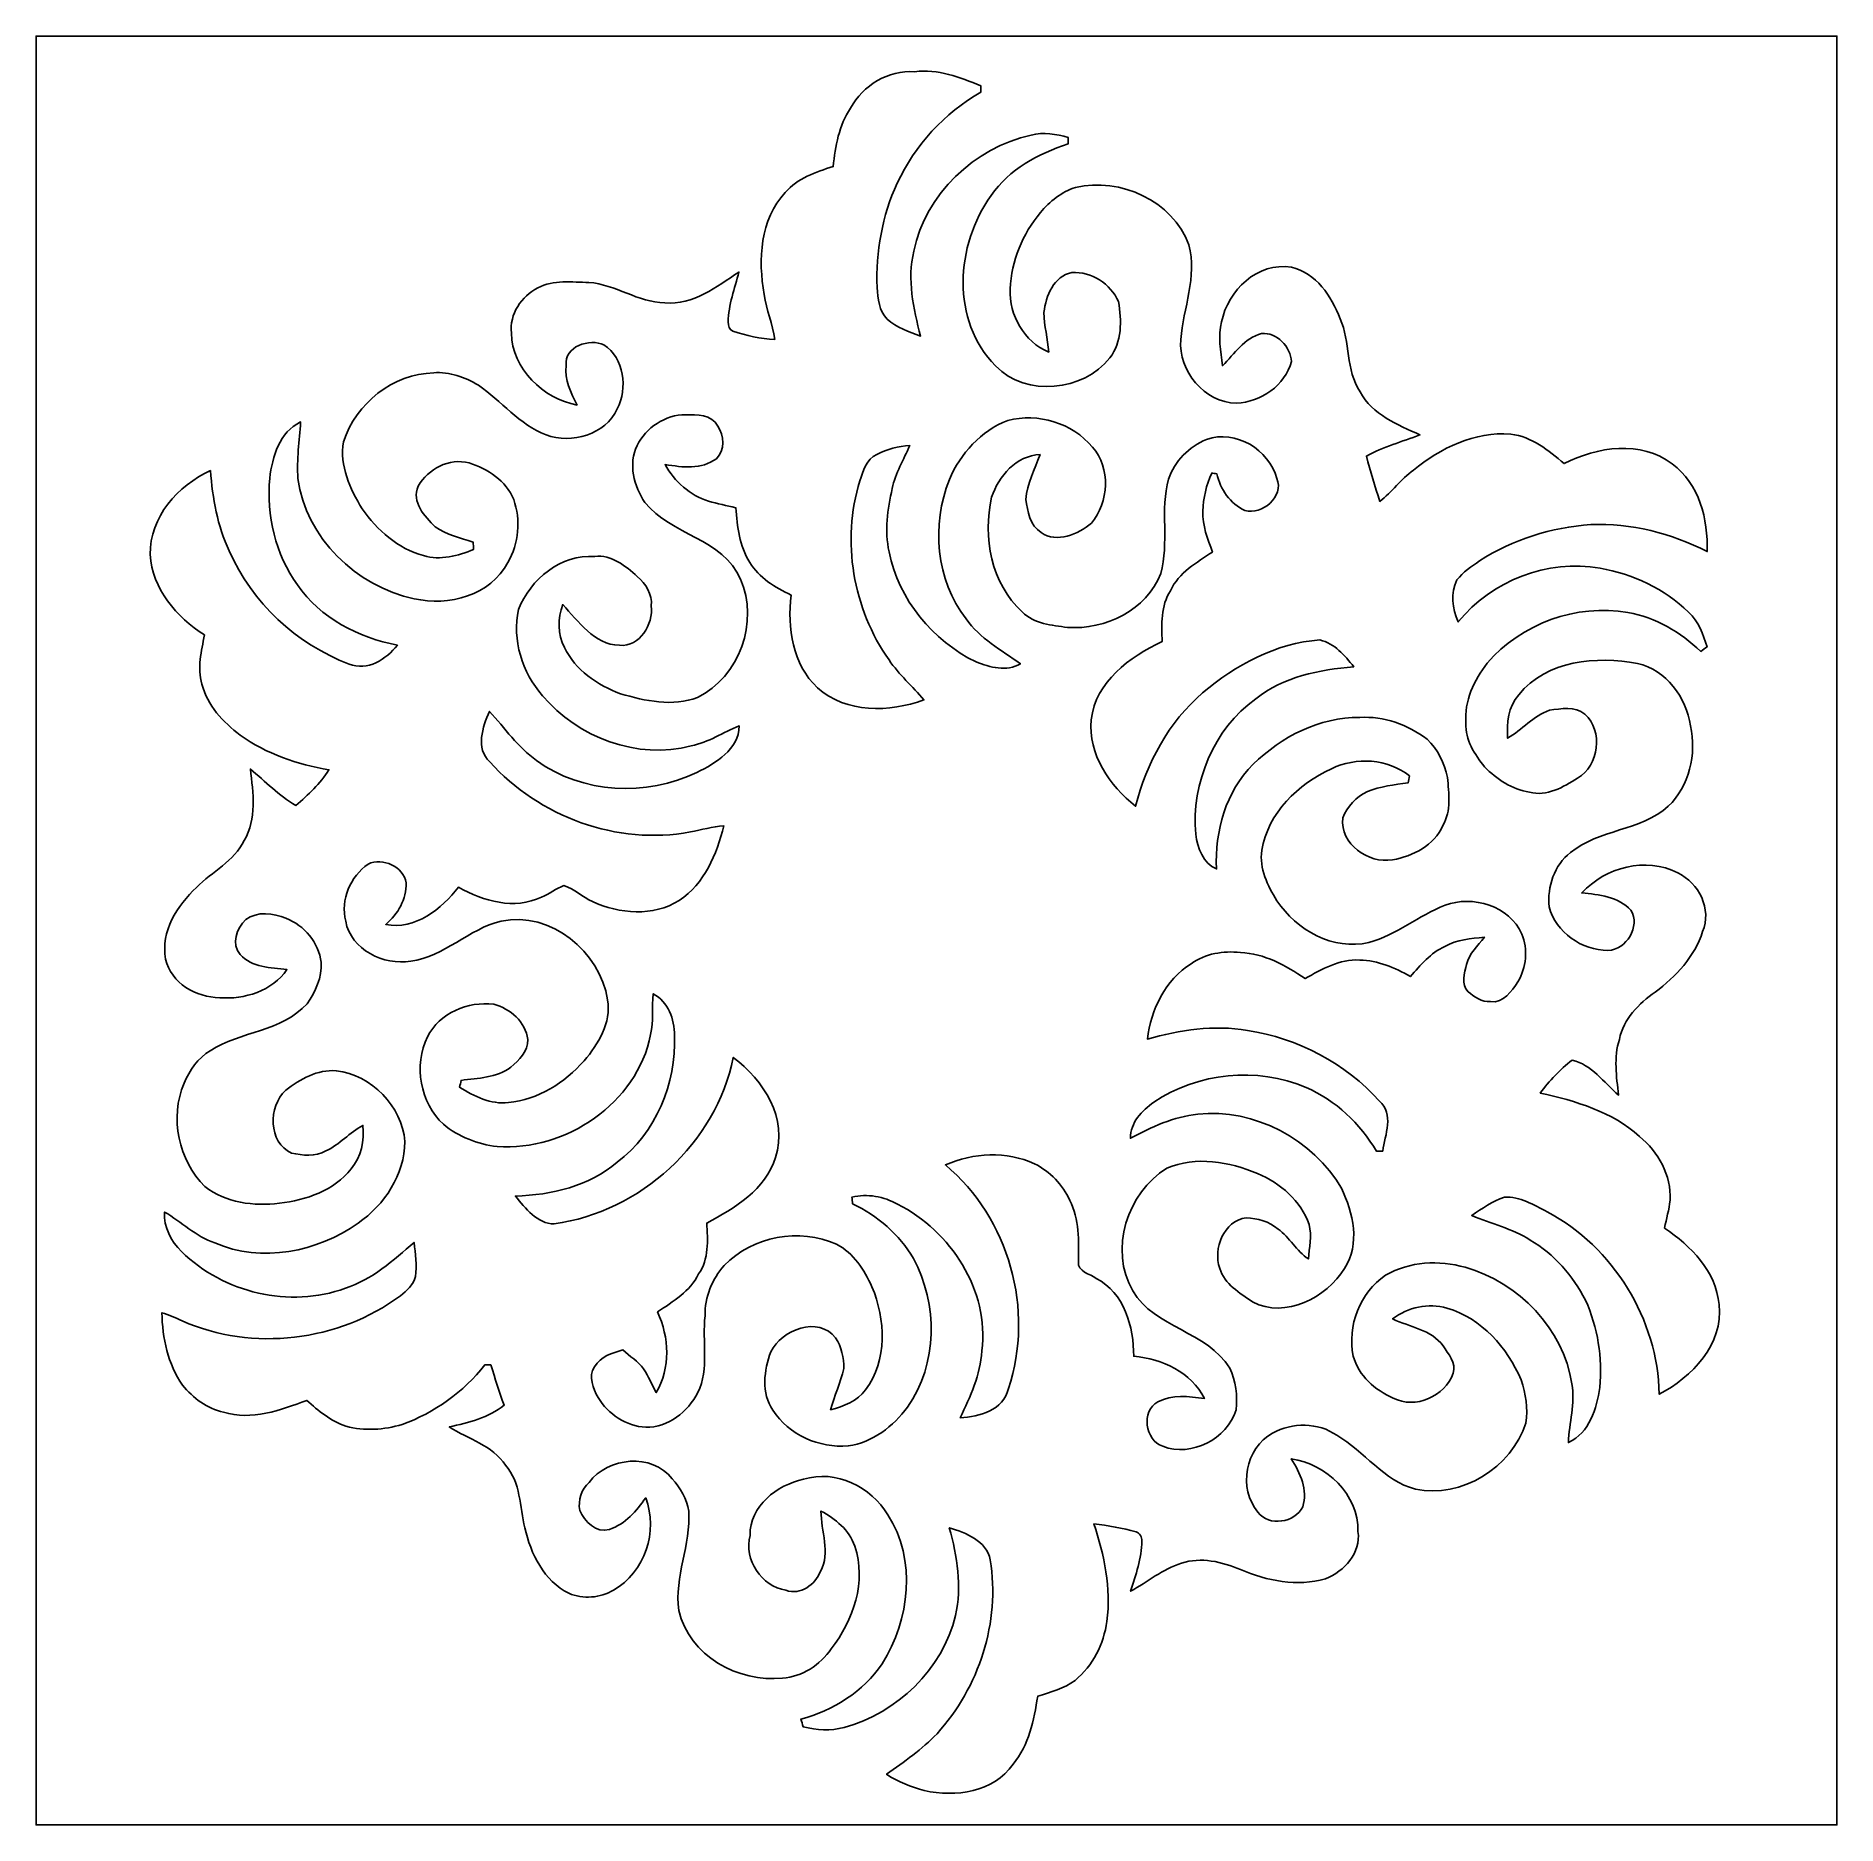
# Model space of a CAD drawing. Header units: centimetres. Extents: x -16.8 to 16.8, y -16.7 to 16.7.
import ezdxf

# ---------------------------------------------------------------- set-up
doc = ezdxf.new("R2010")
doc.units = ezdxf.units.CM
doc.header["$MEASUREMENT"] = 0
doc.layers.add('Layer 1', color=7, linetype='Continuous')

msp = doc.modelspace()

# ---------------------------------------------------------------- linework, layer by layer
at = {"layer": 'Layer 1', "color": 7}
for points, knots in [([(-16.77458, 16.66875), (-16.77458, 16.66875), (16.77458, 16.66875), (16.77458, 16.66875), (16.77458, 16.66875), (16.77458, 16.66875), (16.77458, -16.66875), (16.77458, -16.66875), (16.77458, -16.66875), (16.77458, -16.66875), (-16.77458, -16.66875), (-16.77458, -16.66875), (-16.77458, -16.66875), (-16.77458, -16.66875), (-16.77458, 16.66875), (-16.77458, 16.66875), (-16.77458, 16.66875), (-16.77458, 16.66875), (-16.77458, 16.66875), (-16.77458, 16.66875)], [0, 0, 0, 0, 0.16666667, 0.16666667, 0.16666667, 0.16666667, 0.33333333, 0.33333333, 0.33333333, 0.33333333, 0.5, 0.5, 0.5, 0.5, 0.66666667, 0.66666667, 0.66666667, 0.66666667, 1, 1, 1, 1]), ([(-1.60161, 15.32643), (-1.81681, 15.00293), (-1.88524, 14.61452), (-1.92476, 14.23564), (-1.92476, 14.23564), (-2.24825, 14.13722), (-2.58939, 14.01727), (-2.81623, 13.75198), (-2.81623, 13.75198), (-3.2893, 13.24892), (-3.32423, 12.49715), (-3.21028, 11.85157), (-3.21028, 11.85157), (-3.17218, 11.56688), (-3.04835, 11.30088), (-3.01413, 11.01549), (-3.01413, 11.01549), (-3.27836, 11.02783), (-3.54224, 11.08251), (-3.79166, 11.16965), (-3.79166, 11.16965), (-3.86574, 11.19258), (-3.87632, 11.27478), (-3.8802, 11.34075), (-3.8802, 11.34075), (-3.87703, 11.66142), (-3.75779, 11.96269), (-3.68194, 12.27032), (-3.68194, 12.27032), (-4.09646, 11.99797), (-4.53143, 11.64202), (-5.0613, 11.69882), (-5.0613, 11.69882), (-5.56189, 11.70552), (-5.98029, 12.03819), (-6.47453, 12.07664), (-6.47453, 12.07664), (-6.78886, 12.07805), (-7.13669, 12.13238), (-7.42421, 11.97292), (-7.42421, 11.97292), (-7.73324, 11.82194), (-7.95655, 11.48256), (-7.91986, 11.13155), (-7.91986, 11.13155), (-7.90857, 10.46127), (-7.32614, 9.91658), (-6.69466, 9.79029), (-6.69466, 9.79029), (-6.8012, 10.02277), (-6.94443, 10.2616), (-6.89786, 10.53042), (-6.89786, 10.53042), (-6.94443, 10.88849), (-6.45619, 11.03418), (-6.19548, 10.91494), (-6.19548, 10.91494), (-5.81907, 10.66483), (-5.74957, 10.10391), (-5.94642, 9.71973), (-5.94642, 9.71973), (-6.16444, 9.23925), (-6.79873, 9.05827), (-7.27322, 9.23713), (-7.27322, 9.23713), (-7.77169, 9.42622), (-8.10578, 9.86649), (-8.53369, 10.16282), (-8.53369, 10.16282), (-8.78276, 10.31134), (-9.07309, 10.41823), (-9.3666, 10.39177), (-9.3666, 10.39177), (-10.12331, 10.37343), (-10.81793, 9.82169), (-11.04618, 9.10731), (-11.04618, 9.10731), (-11.12344, 8.65964), (-10.92835, 8.22854), (-10.69763, 7.85777), (-10.69763, 7.85777), (-10.42458, 7.45525), (-10.03053, 7.1187), (-9.55604, 6.985), (-9.55604, 6.985), (-9.24313, 6.89292), (-8.91293, 6.97724), (-8.62189, 7.10177), (-8.62189, 7.10177), (-8.62506, 7.14657), (-8.62824, 7.19138), (-8.63106, 7.23618), (-8.63106, 7.23618), (-8.87201, 7.31732), (-9.13095, 7.37447), (-9.34014, 7.52334), (-9.34014, 7.52334), (-9.53629, 7.71737), (-9.78464, 7.98054), (-9.65518, 8.2804), (-9.65518, 8.2804), (-9.47032, 8.60213), (-9.07979, 8.81062), (-8.70691, 8.71396), (-8.70691, 8.71396), (-8.36083, 8.5979), (-8.0197, 8.38376), (-7.87576, 8.03169), (-7.87576, 8.03169), (-7.74136, 7.65104), (-7.78193, 7.20901), (-7.98583, 6.86012), (-7.98583, 6.86012), (-8.30192, 6.24487), (-9.09214, 6.03497), (-9.72926, 6.18278), (-9.72926, 6.18278), (-10.80241, 6.4075), (-11.75385, 7.31802), (-11.89496, 8.42469), (-11.89496, 8.42469), (-11.92495, 8.7757), (-11.86356, 9.12601), (-11.84628, 9.47596), (-11.84628, 9.47596), (-12.24104, 9.29146), (-12.37086, 8.82756), (-12.42131, 8.43033), (-12.42131, 8.43033), (-12.48234, 7.73571), (-12.31971, 7.00793), (-11.90343, 6.44066), (-11.90343, 6.44066), (-11.47974, 5.82013), (-10.76607, 5.45571), (-10.04147, 5.31707), (-10.04147, 5.31707), (-10.25066, 5.05742), (-10.60168, 4.82282), (-10.94317, 4.96605), (-10.94317, 4.96605), (-11.92671, 5.33612), (-12.75256, 6.11082), (-13.1766, 7.07355), (-13.1766, 7.07355), (-13.39815, 7.54062), (-13.48246, 8.05815), (-13.52621, 8.56897), (-13.52621, 8.56897), (-14.13228, 8.29451), (-14.65792, 7.70184), (-14.64733, 7.00793), (-14.64733, 7.00793), (-14.61064, 6.36376), (-14.15944, 5.84059), (-13.63698, 5.50792), (-13.63698, 5.50792), (-13.6906, 5.20594), (-13.77738, 4.8955), (-13.68496, 4.59105), (-13.68496, 4.59105), (-13.58336, 4.19876), (-13.28914, 3.88161), (-12.97376, 3.64208), (-12.97376, 3.64208), (-12.48692, 3.29036), (-11.90484, 3.09809), (-11.31817, 2.99438), (-11.31817, 2.99438), (-11.48151, 2.73791), (-11.70446, 2.52554), (-11.93659, 2.33151), (-11.93659, 2.33151), (-12.25056, 2.5146), (-12.5028, 2.77707), (-12.77973, 3.00778), (-12.77973, 3.00778), (-12.72928, 2.56469), (-12.65731, 2.07821), (-12.89756, 1.67746), (-12.89756, 1.67746), (-13.08488, 1.29011), (-13.4934, 1.09679), (-13.78656, 0.80433), (-13.78656, 0.80433), (-14.13933, 0.45967), (-14.4593, -0.01094), (-14.35947, -0.53199), (-14.35947, -0.53199), (-14.25893, -0.98249), (-13.78903, -1.24778), (-13.35299, -1.25307), (-13.35299, -1.25307), (-12.89509, -1.28976), (-12.36733, -1.12607), (-12.10134, -0.72884), (-12.10134, -0.72884), (-12.40367, -0.6925), (-12.75115, -0.69074), (-12.9727, -0.44979), (-12.9727, -0.44979), (-13.13744, -0.25153), (-13.03796, 0.04339), (-12.86792, 0.20249), (-12.86792, 0.20249), (-12.65202, 0.36407), (-12.35322, 0.32667), (-12.11827, 0.22895), (-12.11827, 0.22895), (-11.77537, 0.09596), (-11.51184, -0.22825), (-11.46034, -0.59302), (-11.46034, -0.59302), (-11.44799, -0.87171), (-11.56547, -1.14159), (-11.72422, -1.36454), (-11.72422, -1.36454), (-12.19271, -1.88736), (-12.96529, -1.87431), (-13.52868, -2.2412), (-13.52868, -2.2412), (-13.76151, -2.37243), (-13.91073, -2.60809), (-14.01763, -2.84551), (-14.01763, -2.84551), (-14.28679, -3.48791), (-14.12099, -4.28449), (-13.62745, -4.77202), (-13.62745, -4.77202), (-13.23975, -5.07541), (-12.71552, -5.14138), (-12.23927, -5.08141), (-12.23927, -5.08141), (-11.74503, -5.0225), (-11.21869, -4.84964), (-10.90436, -4.44041), (-10.90436, -4.44041), (-10.71527, -4.21711), (-10.65848, -3.91795), (-10.68564, -3.63291), (-10.68564, -3.63291), (-10.9347, -3.76414), (-11.12026, -3.99133), (-11.37779, -4.10845), (-11.37779, -4.10845), (-11.57005, -4.21816), (-11.80818, -4.19418), (-12.0142, -4.14831), (-12.0142, -4.14831), (-12.45482, -3.94723), (-12.44847, -3.28083), (-12.12356, -2.97568), (-12.12356, -2.97568), (-11.85404, -2.77283), (-11.5316, -2.58269), (-11.18023, -2.61373), (-11.18023, -2.61373), (-10.52301, -2.69346), (-9.95715, -3.27166), (-9.90247, -3.93312), (-9.90247, -3.93312), (-9.91129, -4.54554), (-10.27783, -5.11422), (-10.77524, -5.45289), (-10.77524, -5.45289), (-11.53336, -5.99511), (-12.57229, -6.1976), (-13.44613, -5.82154), (-13.44613, -5.82154), (-13.79608, -5.69736), (-14.06666, -5.43419), (-14.37958, -5.24686), (-14.37958, -5.24686), (-14.40004, -5.53261), (-14.26139, -5.78908), (-14.06208, -5.98346), (-14.06208, -5.98346), (-13.28067, -6.75358), (-12.04877, -7.04674), (-11.01231, -6.66644), (-11.01231, -6.66644), (-10.5156, -6.50416), (-10.11731, -6.14962), (-9.73138, -5.81237), (-9.73138, -5.81237), (-9.70774, -6.02403), (-9.66964, -6.23782), (-9.70774, -6.45054), (-9.70774, -6.45054), (-9.73878, -6.60576), (-9.87213, -6.70983), (-9.98608, -6.80649), (-9.98608, -6.80649), (-11.13296, -7.66127), (-12.74163, -7.85354), (-14.05184, -7.27463), (-14.05184, -7.27463), (-14.17496, -7.21854), (-14.29914, -7.16351), (-14.42826, -7.12223), (-14.42826, -7.12223), (-14.42438, -7.59389), (-14.31749, -8.08002), (-14.04479, -8.47161), (-14.04479, -8.47161), (-13.85076, -8.71079), (-13.589, -8.91117), (-13.28279, -8.97749), (-13.28279, -8.97749), (-12.75821, -9.13483), (-12.22199, -8.94256), (-11.73268, -8.75559), (-11.73268, -8.75559), (-11.51502, -8.95138), (-11.28078, -9.14047), (-11.00173, -9.23925), (-11.00173, -9.23925), (-10.65953, -9.32815), (-10.29053, -9.30628), (-9.95327, -9.20468), (-9.95327, -9.20468), (-9.35179, -8.98842), (-8.80921, -8.59861), (-8.41551, -8.09484), (-8.41551, -8.09484), (-8.38764, -8.09484), (-8.33191, -8.09519), (-8.30368, -8.09519), (-8.30368, -8.09519), (-8.21972, -8.34496), (-8.15199, -8.60072), (-8.05251, -8.84555), (-8.05251, -8.84555), (-8.34496, -9.08121), (-8.7182, -9.16975), (-9.07627, -9.25019), (-9.07627, -9.25019), (-8.72208, -9.48267), (-8.27088, -9.59132), (-8.02605, -9.96597), (-8.02605, -9.96597), (-7.74171, -10.28806), (-7.76746, -10.73785), (-7.66939, -11.13084), (-7.66939, -11.13084), (-7.55685, -11.61344), (-7.31414, -12.1225), (-6.84883, -12.3511), (-6.84883, -12.3511), (-6.58424, -12.46576), (-6.26322, -12.44), (-6.01698, -12.29254), (-6.01698, -12.29254), (-5.43348, -11.95705), (-5.18019, -11.19681), (-5.41584, -10.57275), (-5.41584, -10.57275), (-5.59047, -10.81793), (-5.79684, -11.06029), (-6.09141, -11.15977), (-6.09141, -11.15977), (-6.34118, -11.23809), (-6.55285, -11.01161), (-6.64422, -10.80629), (-6.64422, -10.80629), (-6.68267, -10.61649), (-6.61282, -10.41576), (-6.47277, -10.28418), (-6.47277, -10.28418), (-6.11928, -9.81463), (-5.29943, -9.72996), (-4.92584, -10.21786), (-4.92584, -10.21786), (-4.77203, -10.38366), (-4.65208, -10.59215), (-4.61469, -10.81758), (-4.61469, -10.81758), (-4.57165, -11.44623), (-4.88774, -12.04172), (-4.80201, -12.67284), (-4.80201, -12.67284), (-4.60904, -13.51386), (-3.69147, -14.01939), (-2.86985, -13.92978), (-2.86985, -13.92978), (-2.50014, -13.91109), (-2.16747, -13.6846), (-1.96109, -13.38545), (-1.96109, -13.38545), (-1.55046, -12.85734), (-1.29611, -12.12921), (-1.524, -11.47163), (-1.524, -11.47163), (-1.62419, -11.17), (-1.88136, -10.96433), (-2.1523, -10.81969), (-2.1523, -10.81969), (-2.15336, -11.19011), (-1.96709, -11.59439), (-2.16323, -11.9447), (-2.16323, -11.9447), (-2.25566, -12.19165), (-2.53753, -12.39273), (-2.80458, -12.29395), (-2.80458, -12.29395), (-3.25967, -12.22234), (-3.59622, -11.72563), (-3.4738, -11.2716), (-3.4738, -11.2716), (-3.47768, -10.7255), (-2.97215, -10.33145), (-2.47756, -10.22667), (-2.47756, -10.22667), (-1.87078, -10.03759), (-1.22132, -10.36708), (-0.90664, -10.8906), (-0.90664, -10.8906), (-0.36266, -11.72175), (-0.50236, -12.85028), (-1.01283, -13.66273), (-1.01283, -13.66273), (-1.35925, -14.18661), (-1.92652, -14.53303), (-2.52554, -14.69531), (-2.52554, -14.69531), (-2.51143, -14.74364), (-2.49731, -14.79232), (-2.48285, -14.84136), (-2.48285, -14.84136), (-2.23344, -14.89604), (-1.97168, -14.92285), (-1.72261, -14.85018), (-1.72261, -14.85018), (-0.73166, -14.58313), (0.10971, -13.77139), (0.35419, -12.76632), (0.35419, -12.76632), (0.48013, -12.22304), (0.38453, -11.65931), (0.23742, -11.13049), (0.23742, -11.13049), (0.54927, -11.22221), (0.9271, -11.36967), (1.00189, -11.72986), (1.00189, -11.72986), (1.19098, -12.88556), (0.79199, -14.10406), (0.00988, -14.96766), (0.00988, -14.96766), (-0.26776, -15.26117), (-0.6036, -15.488), (-0.92886, -15.72436), (-0.92886, -15.72436), (-0.71684, -15.869), (-0.47237, -15.95614), (-0.22719, -16.02634), (-0.22719, -16.02634), (0.35313, -16.15793), (1.06292, -16.05703), (1.42593, -15.5381), (1.42593, -15.5381), (1.72579, -15.18038), (1.81434, -14.71612), (1.88524, -14.27021), (1.88524, -14.27021), (2.12513, -14.19401), (2.37455, -14.12628), (2.58022, -13.97423), (2.58022, -13.97423), (2.91324, -13.70259), (3.11467, -13.29549), (3.175, -12.87392), (3.175, -12.87392), (3.26002, -12.25515), (3.12067, -11.64061), (2.93299, -11.055), (2.93299, -11.055), (3.19687, -11.09274), (3.46146, -11.13402), (3.71898, -11.20669), (3.71898, -11.20669), (3.79024, -11.2268), (3.82588, -11.30653), (3.82552, -11.37603), (3.82552, -11.37603), (3.81847, -11.69917), (3.71404, -12.00891), (3.61456, -12.31371), (3.61456, -12.31371), (3.93171, -12.14155), (4.21111, -11.89672), (4.56212, -11.79089), (4.56212, -11.79089), (4.92548, -11.66777), (5.31812, -11.76584), (5.66067, -11.90837), (5.66067, -11.90837), (6.15562, -12.12074), (6.7183, -12.23257), (7.24676, -12.07946), (7.24676, -12.07946), (7.59707, -11.94647), (7.90998, -11.59686), (7.85177, -11.19999), (7.85177, -11.19999), (7.86659, -10.51101), (7.26193, -9.94304), (6.61, -9.84462), (6.61, -9.84462), (6.77051, -10.10567), (6.92573, -10.42811), (6.82237, -10.73891), (6.82237, -10.73891), (6.67597, -11.03489), (6.19372, -11.11532), (5.98876, -10.8391), (5.98876, -10.8391), (5.61164, -10.40095), (5.75239, -9.63965), (6.26145, -9.36554), (6.26145, -9.36554), (6.62411, -9.16552), (7.11271, -9.1634), (7.45702, -9.40717), (7.45702, -9.40717), (7.9696, -9.70351), (8.32979, -10.25137), (8.91999, -10.41012), (8.91999, -10.41012), (9.77865, -10.58827), (10.71598, -10.01183), (10.97597, -9.17822), (10.97597, -9.17822), (11.02042, -8.9094), (10.98021, -8.62894), (10.89096, -8.37353), (10.89096, -8.37353), (10.62814, -7.77593), (10.15718, -7.22101), (9.50842, -7.03721), (9.50842, -7.03721), (9.16093, -6.9342), (8.78311, -7.02169), (8.49736, -7.23653), (8.49736, -7.23653), (8.81697, -7.39316), (9.21844, -7.43444), (9.43892, -7.741), (9.43892, -7.741), (9.5317, -7.88705), (9.68657, -8.05956), (9.62731, -8.24936), (9.62731, -8.24936), (9.47667, -8.67974), (8.91716, -8.92986), (8.50653, -8.7122), (8.50653, -8.7122), (8.16892, -8.56544), (7.8613, -8.29874), (7.76358, -7.93327), (7.76358, -7.93327), (7.64646, -7.36953), (7.88599, -6.74829), (8.36612, -6.42514), (8.36612, -6.42514), (8.81098, -6.16162), (9.36061, -6.14186), (9.85061, -6.27556), (9.85061, -6.27556), (10.83874, -6.56026), (11.68259, -7.4168), (11.83358, -8.45044), (11.83358, -8.45044), (11.90519, -8.81592), (11.78242, -9.17716), (11.77255, -9.54229), (11.77255, -9.54229), (12.16166, -9.35955), (12.30242, -8.91011), (12.35534, -8.51606), (12.35534, -8.51606), (12.40825, -7.96219), (12.32076, -7.39387), (12.08864, -6.88763), (12.08864, -6.88763), (11.85369, -6.43114), (11.50338, -6.03003), (11.05888, -5.76827), (11.05888, -5.76827), (10.72727, -5.54884), (10.33004, -5.46911), (9.97091, -5.31001), (9.97091, -5.31001), (10.16459, -5.18478), (10.35473, -5.04084), (10.57804, -4.97205), (10.57804, -4.97205), (10.87049, -4.94736), (11.12591, -5.11669), (11.37638, -5.24051), (11.37638, -5.24051), (12.60722, -5.90021), (13.43766, -7.24359), (13.46306, -8.64235), (13.46306, -8.64235), (14.07195, -8.32167), (14.66286, -7.71102), (14.57748, -6.97195), (14.57748, -6.97195), (14.52633, -6.34577), (14.05149, -5.87975), (13.56113, -5.54567), (13.56113, -5.54567), (13.59641, -5.37316), (13.64756, -5.20171), (13.6652, -5.02673), (13.6652, -5.02673), (13.69448, -4.56071), (13.44224, -4.12962), (13.09652, -3.83716), (13.09652, -3.83716), (12.58182, -3.37785), (11.9066, -3.17288), (11.2462, -3.03071), (11.2462, -3.03071), (11.41448, -2.8), (11.61486, -2.59045), (11.84063, -2.41547), (11.84063, -2.41547), (12.20152, -2.49802), (12.43718, -2.83316), (12.70494, -3.0674), (12.70494, -3.0674), (12.66649, -2.72274), (12.61427, -2.36679), (12.72081, -2.02812), (12.72081, -2.02812), (12.7949, -1.64783), (13.08347, -1.36102), (13.38862, -1.14653), (13.38862, -1.14653), (13.7735, -0.86113), (14.12557, -0.48578), (14.27233, -0.02081), (14.27233, -0.02081), (14.4459, 0.39405), (14.2046, 0.88971), (13.80807, 1.07209), (13.80807, 1.07209), (13.21576, 1.38324), (12.46223, 1.17687), (12.0202, 0.70062), (12.0202, 0.70062), (12.34228, 0.66781), (12.70423, 0.63147), (12.93671, 0.37853), (12.93671, 0.37853), (13.11734, 0.07338), (12.85275, -0.35631), (12.50809, -0.37112), (12.50809, -0.37112), (12.02055, -0.36795), (11.53936, -0.03916), (11.41271, 0.44168), (11.41271, 0.44168), (11.37602, 0.81386), (11.5062, 1.22061), (11.81135, 1.45203), (11.81135, 1.45203), (12.34299, 1.89159), (13.1124, 1.84997), (13.63133, 2.31387), (13.63133, 2.31387), (14.02327, 2.69487), (14.16473, 3.28612), (14.04444, 3.81353), (14.04444, 3.81353), (13.96294, 4.34058), (13.59852, 4.86093), (13.05595, 4.97487), (13.05595, 4.97487), (12.29642, 5.12057), (11.36862, 5.03555), (10.84721, 4.39349), (10.84721, 4.39349), (10.64613, 4.16983), (10.62284, 3.8675), (10.63801, 3.58211), (10.63801, 3.58211), (10.90754, 3.74086), (11.11638, 3.99874), (11.41624, 4.10316), (11.41624, 4.10316), (11.63355, 4.13314), (11.89249, 4.19029), (12.07629, 4.0326), (12.07629, 4.0326), (12.4266, 3.72286), (12.34264, 3.06987), (11.94117, 2.84021), (11.94117, 2.84021), (11.67836, 2.67229), (11.36826, 2.48955), (11.04547, 2.57951), (11.04547, 2.57951), (10.72092, 2.62749), (10.43622, 2.81975), (10.2108, 3.04906), (10.2108, 3.04906), (10.02347, 3.27907), (9.84779, 3.55353), (9.86226, 3.86292), (9.86226, 3.86292), (9.82592, 4.27567), (10.01642, 4.66266), (10.25701, 4.98263), (10.25701, 4.98263), (10.8906, 5.71394), (11.92177, 6.09706), (12.87851, 5.92384), (12.87851, 5.92384), (13.3985, 5.84129), (13.85676, 5.55449), (14.23846, 5.20206), (14.23846, 5.20206), (14.27656, 5.23028), (14.31502, 5.25815), (14.35417, 5.28567), (14.35417, 5.28567), (14.28574, 5.52203), (14.19331, 5.75874), (14.00951, 5.93055), (14.00951, 5.93055), (13.56289, 6.36693), (12.97376, 6.64563), (12.36098, 6.75146), (12.36098, 6.75146), (11.38061, 6.92185), (10.34486, 6.52004), (9.71832, 5.75169), (9.71832, 5.75169), (9.61214, 5.99616), (9.57121, 6.28509), (9.69539, 6.53239), (9.69539, 6.53239), (9.80793, 6.67949), (9.96632, 6.78215), (10.11696, 6.88763), (10.11696, 6.88763), (10.73362, 7.28627), (11.45646, 7.51487), (12.18812, 7.56426), (12.18812, 7.56426), (12.94342, 7.60095), (13.68531, 7.39599), (14.35664, 7.06191), (14.35664, 7.06191), (14.37111, 7.66163), (14.21483, 8.32344), (13.70471, 8.69527), (13.70471, 8.69527), (13.12757, 9.144), (12.30312, 9.01171), (11.69176, 8.70126), (11.69176, 8.70126), (11.3986, 8.94397), (11.08992, 9.20679), (10.69587, 9.24842), (10.69587, 9.24842), (10.02877, 9.30522), (9.38706, 8.99125), (8.8833, 8.5785), (8.8833, 8.5785), (8.6554, 8.40599), (8.48042, 8.17562), (8.25923, 7.99536), (8.25923, 7.99536), (8.17104, 8.27546), (8.08179, 8.55521), (8.0077, 8.83955), (8.0077, 8.83955), (8.32203, 9.01453), (8.67128, 9.10766), (9.00606, 9.23502), (9.00606, 9.23502), (8.58908, 9.4301), (8.12236, 9.60931), (7.88952, 10.03935), (7.88952, 10.03935), (7.61788, 10.44751), (7.7156, 10.96645), (7.51734, 11.40142), (7.51734, 11.40142), (7.35894, 11.81911), (7.07072, 12.25268), (6.61035, 12.35816), (6.61035, 12.35816), (5.97994, 12.46646), (5.42784, 11.92495), (5.31001, 11.34216), (5.31001, 11.34216), (5.23416, 11.07475), (5.30049, 10.795), (5.32765, 10.52548), (5.32765, 10.52548), (5.54955, 10.74808), (5.73264, 11.03701), (6.05614, 11.12661), (6.05614, 11.12661), (6.34224, 11.14813), (6.59589, 10.87579), (6.61247, 10.60238), (6.61247, 10.60238), (6.49676, 10.15788), (6.03991, 9.84638), (5.58976, 9.82698), (5.58976, 9.82698), (4.99498, 9.83791), (4.49897, 10.42846), (4.54977, 11.01196), (4.54977, 11.01196), (4.59705, 11.6011), (4.86163, 12.18142), (4.69935, 12.77691), (4.69935, 12.77691), (4.40372, 13.59852), (3.42053, 14.03879), (2.59221, 13.84794), (2.59221, 13.84794), (2.33186, 13.76327), (2.10573, 13.58865), (1.93428, 13.37733), (1.93428, 13.37733), (1.60479, 12.97869), (1.39206, 12.47599), (1.37336, 11.95634), (1.37336, 11.95634), (1.35114, 11.45857), (1.62913, 10.97421), (2.09162, 10.77736), (2.09162, 10.77736), (2.07151, 11.02501), (2.00625, 11.26913), (2.00166, 11.51784), (2.00166, 11.51784), (2.03835, 11.82123), (2.18228, 12.19623), (2.52307, 12.25903), (2.52307, 12.25903), (2.88996, 12.28901), (3.24273, 12.04807), (3.39019, 11.71857), (3.39019, 11.71857), (3.45052, 11.36756), (3.45863, 10.96786), (3.22933, 10.67082), (3.22933, 10.67082), (2.73473, 10.04535), (1.67322, 9.93281), (1.10208, 10.52089), (1.10208, 10.52089), (0.26494, 11.3605), (0.35454, 12.77902), (1.016, 13.69554), (1.016, 13.69554), (1.35502, 14.18343), (1.89724, 14.47588), (2.45004, 14.65686), (2.45004, 14.65686), (2.45145, 14.68684), (2.45428, 14.74682), (2.45533, 14.7768), (2.45533, 14.7768), (2.22991, 14.83924), (1.99284, 14.88687), (1.76177, 14.81949), (1.76177, 14.81949), (0.70908, 14.58807), (-0.20391, 13.72658), (-0.42298, 12.66049), (-0.42298, 12.66049), (-0.54963, 12.13203), (-0.4318, 11.58875), (-0.29598, 11.0744), (-0.29598, 11.0744), (-0.51364, 11.15554), (-0.7433, 11.23562), (-0.91722, 11.39472), (-0.91722, 11.39472), (-1.07668, 11.54359), (-1.08656, 11.77996), (-1.10666, 11.98104), (-1.10666, 11.98104), (-1.12889, 12.64497), (-1.01459, 13.32054), (-0.7306, 13.92379), (-0.7306, 13.92379), (-0.40464, 14.63357), (0.14817, 15.23189), (0.82479, 15.621), (0.82479, 15.621), (0.82515, 15.66157), (0.8255, 15.70214), (0.82585, 15.74271), (0.82585, 15.74271), (0.43251, 15.89864), (0.02787, 16.06268), (-0.40675, 16.00306), (-0.40675, 16.00306), (-0.89711, 16.04186), (-1.36772, 15.748), (-1.60161, 15.32643)], [0, 0, 0, 0, 0.00436681, 0.00436681, 0.00436681, 0.00436681, 0.00873362, 0.00873362, 0.00873362, 0.00873362, 0.01310044, 0.01310044, 0.01310044, 0.01310044, 0.01746725, 0.01746725, 0.01746725, 0.01746725, 0.02183406, 0.02183406, 0.02183406, 0.02183406, 0.02620087, 0.02620087, 0.02620087, 0.02620087, 0.03056769, 0.03056769, 0.03056769, 0.03056769, 0.0349345, 0.0349345, 0.0349345, 0.0349345, 0.03930131, 0.03930131, 0.03930131, 0.03930131, 0.04366812, 0.04366812, 0.04366812, 0.04366812, 0.04803493, 0.04803493, 0.04803493, 0.04803493, 0.05240175, 0.05240175, 0.05240175, 0.05240175, 0.05676856, 0.05676856, 0.05676856, 0.05676856, 0.06113537, 0.06113537, 0.06113537, 0.06113537, 0.06550218, 0.06550218, 0.06550218, 0.06550218, 0.069869, 0.069869, 0.069869, 0.069869, 0.07423581, 0.07423581, 0.07423581, 0.07423581, 0.07860262, 0.07860262, 0.07860262, 0.07860262, 0.08296943, 0.08296943, 0.08296943, 0.08296943, 0.08733624, 0.08733624, 0.08733624, 0.08733624, 0.09170306, 0.09170306, 0.09170306, 0.09170306, 0.09606987, 0.09606987, 0.09606987, 0.09606987, 0.10043668, 0.10043668, 0.10043668, 0.10043668, 0.10480349, 0.10480349, 0.10480349, 0.10480349, 0.10917031, 0.10917031, 0.10917031, 0.10917031, 0.11353712, 0.11353712, 0.11353712, 0.11353712, 0.11790393, 0.11790393, 0.11790393, 0.11790393, 0.12227074, 0.12227074, 0.12227074, 0.12227074, 0.12663755, 0.12663755, 0.12663755, 0.12663755, 0.13100437, 0.13100437, 0.13100437, 0.13100437, 0.13537118, 0.13537118, 0.13537118, 0.13537118, 0.13973799, 0.13973799, 0.13973799, 0.13973799, 0.1441048, 0.1441048, 0.1441048, 0.1441048, 0.14847162, 0.14847162, 0.14847162, 0.14847162, 0.15283843, 0.15283843, 0.15283843, 0.15283843, 0.15720524, 0.15720524, 0.15720524, 0.15720524, 0.16157205, 0.16157205, 0.16157205, 0.16157205, 0.16593886, 0.16593886, 0.16593886, 0.16593886, 0.17030568, 0.17030568, 0.17030568, 0.17030568, 0.17467249, 0.17467249, 0.17467249, 0.17467249, 0.1790393, 0.1790393, 0.1790393, 0.1790393, 0.18340611, 0.18340611, 0.18340611, 0.18340611, 0.18777293, 0.18777293, 0.18777293, 0.18777293, 0.19213974, 0.19213974, 0.19213974, 0.19213974, 0.19650655, 0.19650655, 0.19650655, 0.19650655, 0.20087336, 0.20087336, 0.20087336, 0.20087336, 0.20524017, 0.20524017, 0.20524017, 0.20524017, 0.20960699, 0.20960699, 0.20960699, 0.20960699, 0.2139738, 0.2139738, 0.2139738, 0.2139738, 0.21834061, 0.21834061, 0.21834061, 0.21834061, 0.22270742, 0.22270742, 0.22270742, 0.22270742, 0.22707424, 0.22707424, 0.22707424, 0.22707424, 0.23144105, 0.23144105, 0.23144105, 0.23144105, 0.23580786, 0.23580786, 0.23580786, 0.23580786, 0.24017467, 0.24017467, 0.24017467, 0.24017467, 0.24454148, 0.24454148, 0.24454148, 0.24454148, 0.2489083, 0.2489083, 0.2489083, 0.2489083, 0.25327511, 0.25327511, 0.25327511, 0.25327511, 0.25764192, 0.25764192, 0.25764192, 0.25764192, 0.26200873, 0.26200873, 0.26200873, 0.26200873, 0.26637555, 0.26637555, 0.26637555, 0.26637555, 0.27074236, 0.27074236, 0.27074236, 0.27074236, 0.27510917, 0.27510917, 0.27510917, 0.27510917, 0.27947598, 0.27947598, 0.27947598, 0.27947598, 0.28384279, 0.28384279, 0.28384279, 0.28384279, 0.28820961, 0.28820961, 0.28820961, 0.28820961, 0.29257642, 0.29257642, 0.29257642, 0.29257642, 0.29694323, 0.29694323, 0.29694323, 0.29694323, 0.30131004, 0.30131004, 0.30131004, 0.30131004, 0.30567686, 0.30567686, 0.30567686, 0.30567686, 0.31004367, 0.31004367, 0.31004367, 0.31004367, 0.31441048, 0.31441048, 0.31441048, 0.31441048, 0.31877729, 0.31877729, 0.31877729, 0.31877729, 0.3231441, 0.3231441, 0.3231441, 0.3231441, 0.32751092, 0.32751092, 0.32751092, 0.32751092, 0.33187773, 0.33187773, 0.33187773, 0.33187773, 0.33624454, 0.33624454, 0.33624454, 0.33624454, 0.34061135, 0.34061135, 0.34061135, 0.34061135, 0.34497817, 0.34497817, 0.34497817, 0.34497817, 0.34934498, 0.34934498, 0.34934498, 0.34934498, 0.35371179, 0.35371179, 0.35371179, 0.35371179, 0.3580786, 0.3580786, 0.3580786, 0.3580786, 0.36244541, 0.36244541, 0.36244541, 0.36244541, 0.36681223, 0.36681223, 0.36681223, 0.36681223, 0.37117904, 0.37117904, 0.37117904, 0.37117904, 0.37554585, 0.37554585, 0.37554585, 0.37554585, 0.37991266, 0.37991266, 0.37991266, 0.37991266, 0.38427948, 0.38427948, 0.38427948, 0.38427948, 0.38864629, 0.38864629, 0.38864629, 0.38864629, 0.3930131, 0.3930131, 0.3930131, 0.3930131, 0.39737991, 0.39737991, 0.39737991, 0.39737991, 0.40174672, 0.40174672, 0.40174672, 0.40174672, 0.40611354, 0.40611354, 0.40611354, 0.40611354, 0.41048035, 0.41048035, 0.41048035, 0.41048035, 0.41484716, 0.41484716, 0.41484716, 0.41484716, 0.41921397, 0.41921397, 0.41921397, 0.41921397, 0.42358079, 0.42358079, 0.42358079, 0.42358079, 0.4279476, 0.4279476, 0.4279476, 0.4279476, 0.43231441, 0.43231441, 0.43231441, 0.43231441, 0.43668122, 0.43668122, 0.43668122, 0.43668122, 0.44104803, 0.44104803, 0.44104803, 0.44104803, 0.44541485, 0.44541485, 0.44541485, 0.44541485, 0.44978166, 0.44978166, 0.44978166, 0.44978166, 0.45414847, 0.45414847, 0.45414847, 0.45414847, 0.45851528, 0.45851528, 0.45851528, 0.45851528, 0.4628821, 0.4628821, 0.4628821, 0.4628821, 0.46724891, 0.46724891, 0.46724891, 0.46724891, 0.47161572, 0.47161572, 0.47161572, 0.47161572, 0.47598253, 0.47598253, 0.47598253, 0.47598253, 0.48034934, 0.48034934, 0.48034934, 0.48034934, 0.48471616, 0.48471616, 0.48471616, 0.48471616, 0.48908297, 0.48908297, 0.48908297, 0.48908297, 0.49344978, 0.49344978, 0.49344978, 0.49344978, 0.49781659, 0.49781659, 0.49781659, 0.49781659, 0.50218341, 0.50218341, 0.50218341, 0.50218341, 0.50655022, 0.50655022, 0.50655022, 0.50655022, 0.51091703, 0.51091703, 0.51091703, 0.51091703, 0.51528384, 0.51528384, 0.51528384, 0.51528384, 0.51965066, 0.51965066, 0.51965066, 0.51965066, 0.52401747, 0.52401747, 0.52401747, 0.52401747, 0.52838428, 0.52838428, 0.52838428, 0.52838428, 0.53275109, 0.53275109, 0.53275109, 0.53275109, 0.5371179, 0.5371179, 0.5371179, 0.5371179, 0.54148472, 0.54148472, 0.54148472, 0.54148472, 0.54585153, 0.54585153, 0.54585153, 0.54585153, 0.55021834, 0.55021834, 0.55021834, 0.55021834, 0.55458515, 0.55458515, 0.55458515, 0.55458515, 0.55895197, 0.55895197, 0.55895197, 0.55895197, 0.56331878, 0.56331878, 0.56331878, 0.56331878, 0.56768559, 0.56768559, 0.56768559, 0.56768559, 0.5720524, 0.5720524, 0.5720524, 0.5720524, 0.57641921, 0.57641921, 0.57641921, 0.57641921, 0.58078603, 0.58078603, 0.58078603, 0.58078603, 0.58515284, 0.58515284, 0.58515284, 0.58515284, 0.58951965, 0.58951965, 0.58951965, 0.58951965, 0.59388646, 0.59388646, 0.59388646, 0.59388646, 0.59825328, 0.59825328, 0.59825328, 0.59825328, 0.60262009, 0.60262009, 0.60262009, 0.60262009, 0.6069869, 0.6069869, 0.6069869, 0.6069869, 0.61135371, 0.61135371, 0.61135371, 0.61135371, 0.61572052, 0.61572052, 0.61572052, 0.61572052, 0.62008734, 0.62008734, 0.62008734, 0.62008734, 0.62445415, 0.62445415, 0.62445415, 0.62445415, 0.62882096, 0.62882096, 0.62882096, 0.62882096, 0.63318777, 0.63318777, 0.63318777, 0.63318777, 0.63755459, 0.63755459, 0.63755459, 0.63755459, 0.6419214, 0.6419214, 0.6419214, 0.6419214, 0.64628821, 0.64628821, 0.64628821, 0.64628821, 0.65065502, 0.65065502, 0.65065502, 0.65065502, 0.65502183, 0.65502183, 0.65502183, 0.65502183, 0.65938865, 0.65938865, 0.65938865, 0.65938865, 0.66375546, 0.66375546, 0.66375546, 0.66375546, 0.66812227, 0.66812227, 0.66812227, 0.66812227, 0.67248908, 0.67248908, 0.67248908, 0.67248908, 0.6768559, 0.6768559, 0.6768559, 0.6768559, 0.68122271, 0.68122271, 0.68122271, 0.68122271, 0.68558952, 0.68558952, 0.68558952, 0.68558952, 0.68995633, 0.68995633, 0.68995633, 0.68995633, 0.69432314, 0.69432314, 0.69432314, 0.69432314, 0.69868996, 0.69868996, 0.69868996, 0.69868996, 0.70305677, 0.70305677, 0.70305677, 0.70305677, 0.70742358, 0.70742358, 0.70742358, 0.70742358, 0.71179039, 0.71179039, 0.71179039, 0.71179039, 0.71615721, 0.71615721, 0.71615721, 0.71615721, 0.72052402, 0.72052402, 0.72052402, 0.72052402, 0.72489083, 0.72489083, 0.72489083, 0.72489083, 0.72925764, 0.72925764, 0.72925764, 0.72925764, 0.73362445, 0.73362445, 0.73362445, 0.73362445, 0.73799127, 0.73799127, 0.73799127, 0.73799127, 0.74235808, 0.74235808, 0.74235808, 0.74235808, 0.74672489, 0.74672489, 0.74672489, 0.74672489, 0.7510917, 0.7510917, 0.7510917, 0.7510917, 0.75545852, 0.75545852, 0.75545852, 0.75545852, 0.75982533, 0.75982533, 0.75982533, 0.75982533, 0.76419214, 0.76419214, 0.76419214, 0.76419214, 0.76855895, 0.76855895, 0.76855895, 0.76855895, 0.77292576, 0.77292576, 0.77292576, 0.77292576, 0.77729258, 0.77729258, 0.77729258, 0.77729258, 0.78165939, 0.78165939, 0.78165939, 0.78165939, 0.7860262, 0.7860262, 0.7860262, 0.7860262, 0.79039301, 0.79039301, 0.79039301, 0.79039301, 0.79475983, 0.79475983, 0.79475983, 0.79475983, 0.79912664, 0.79912664, 0.79912664, 0.79912664, 0.80349345, 0.80349345, 0.80349345, 0.80349345, 0.80786026, 0.80786026, 0.80786026, 0.80786026, 0.81222707, 0.81222707, 0.81222707, 0.81222707, 0.81659389, 0.81659389, 0.81659389, 0.81659389, 0.8209607, 0.8209607, 0.8209607, 0.8209607, 0.82532751, 0.82532751, 0.82532751, 0.82532751, 0.82969432, 0.82969432, 0.82969432, 0.82969432, 0.83406114, 0.83406114, 0.83406114, 0.83406114, 0.83842795, 0.83842795, 0.83842795, 0.83842795, 0.84279476, 0.84279476, 0.84279476, 0.84279476, 0.84716157, 0.84716157, 0.84716157, 0.84716157, 0.85152838, 0.85152838, 0.85152838, 0.85152838, 0.8558952, 0.8558952, 0.8558952, 0.8558952, 0.86026201, 0.86026201, 0.86026201, 0.86026201, 0.86462882, 0.86462882, 0.86462882, 0.86462882, 0.86899563, 0.86899563, 0.86899563, 0.86899563, 0.87336245, 0.87336245, 0.87336245, 0.87336245, 0.87772926, 0.87772926, 0.87772926, 0.87772926, 0.88209607, 0.88209607, 0.88209607, 0.88209607, 0.88646288, 0.88646288, 0.88646288, 0.88646288, 0.89082969, 0.89082969, 0.89082969, 0.89082969, 0.89519651, 0.89519651, 0.89519651, 0.89519651, 0.89956332, 0.89956332, 0.89956332, 0.89956332, 0.90393013, 0.90393013, 0.90393013, 0.90393013, 0.90829694, 0.90829694, 0.90829694, 0.90829694, 0.91266376, 0.91266376, 0.91266376, 0.91266376, 0.91703057, 0.91703057, 0.91703057, 0.91703057, 0.92139738, 0.92139738, 0.92139738, 0.92139738, 0.92576419, 0.92576419, 0.92576419, 0.92576419, 0.930131, 0.930131, 0.930131, 0.930131, 0.93449782, 0.93449782, 0.93449782, 0.93449782, 0.93886463, 0.93886463, 0.93886463, 0.93886463, 0.94323144, 0.94323144, 0.94323144, 0.94323144, 0.94759825, 0.94759825, 0.94759825, 0.94759825, 0.95196507, 0.95196507, 0.95196507, 0.95196507, 0.95633188, 0.95633188, 0.95633188, 0.95633188, 0.96069869, 0.96069869, 0.96069869, 0.96069869, 0.9650655, 0.9650655, 0.9650655, 0.9650655, 0.96943231, 0.96943231, 0.96943231, 0.96943231, 0.97379913, 0.97379913, 0.97379913, 0.97379913, 0.97816594, 0.97816594, 0.97816594, 0.97816594, 0.98253275, 0.98253275, 0.98253275, 0.98253275, 0.98689956, 0.98689956, 0.98689956, 0.98689956, 0.99126638, 0.99126638, 0.99126638, 0.99126638, 1, 1, 1, 1]), ([(-5.57883, 9.03711), (-5.41161, 9.37119), (-5.05213, 9.61531), (-4.67325, 9.61037), (-4.67325, 9.61037), (-4.46687, 9.61743), (-4.18324, 9.61496), (-4.07564, 9.40082), (-4.07564, 9.40082), (-3.95393, 9.22443), (-3.93665, 8.9475), (-4.10034, 8.79228), (-4.10034, 8.79228), (-4.37762, 8.58132), (-4.73393, 8.63212), (-5.0546, 8.68327), (-5.0546, 8.68327), (-4.87962, 8.36824), (-4.59564, 8.1086), (-4.24815, 8.00029), (-4.24815, 8.00029), (-4.08023, 7.95337), (-3.90984, 7.91598), (-3.73944, 7.87788), (-3.73944, 7.87788), (-3.71193, 7.52828), (-3.67489, 7.16104), (-3.47663, 6.86012), (-3.47663, 6.86012), (-3.30764, 6.56872), (-3.00426, 6.39516), (-2.71004, 6.25122), (-2.71004, 6.25122), (-2.77495, 5.64303), (-2.68958, 4.96006), (-2.21615, 4.52226), (-2.21615, 4.52226), (-1.67922, 4.03719), (-0.87771, 4.06788), (-0.23319, 4.29648), (-0.23319, 4.29648), (-0.44732, 4.54731), (-0.69709, 4.76744), (-0.88406, 5.04119), (-0.88406, 5.04119), (-1.5561, 5.99334), (-1.77765, 7.26122), (-1.42628, 8.37706), (-1.42628, 8.37706), (-1.3716, 8.56544), (-1.3021, 8.78029), (-1.1109, 8.87201), (-1.1109, 8.87201), (-0.92146, 8.96796), (-0.70979, 9.0237), (-0.49777, 9.04028), (-0.49777, 9.04028), (-0.6096, 8.77358), (-0.76694, 8.52346), (-0.82409, 8.23666), (-0.82409, 8.23666), (-0.91475, 7.85283), (-0.97014, 7.44643), (-0.88265, 7.05661), (-0.88265, 7.05661), (-0.70944, 6.16726), (-0.0702, 5.40067), (0.73589, 5.00556), (0.73589, 5.00556), (0.99483, 4.90502), (1.30739, 4.81824), (1.56175, 4.97064), (1.56175, 4.97064), (1.20791, 5.22605), (0.8061, 5.44019), (0.55139, 5.80672), (0.55139, 5.80672), (-0.01517, 6.52956), (-0.09419, 7.56179), (0.24024, 8.40246), (0.24024, 8.40246), (0.44485, 8.89141), (0.82797, 9.30769), (1.32609, 9.50383), (1.32609, 9.50383), (1.88948, 9.65412), (2.53012, 9.45586), (2.90548, 9.00959), (2.90548, 9.00959), (3.25191, 8.61413), (3.20746, 7.98407), (2.88643, 7.59107), (2.88643, 7.59107), (2.64372, 7.38293), (2.2419, 7.21148), (1.94839, 7.41645), (1.94839, 7.41645), (1.74378, 7.54768), (1.69545, 7.81121), (1.66229, 8.0331), (1.66229, 8.0331), (1.68204, 8.32908), (1.83197, 8.59261), (1.92899, 8.86742), (1.92899, 8.86742), (1.49084, 8.85578), (1.15358, 8.46526), (1.02658, 8.07367), (1.02658, 8.07367), (0.85478, 7.33354), (1.01917, 6.46395), (1.59738, 5.93654), (1.59738, 5.93654), (1.81751, 5.71465), (2.14806, 5.68678), (2.44016, 5.64762), (2.44016, 5.64762), (3.14219, 5.59964), (3.91689, 5.97112), (4.17724, 6.65304), (4.17724, 6.65304), (4.33846, 7.22595), (4.16313, 7.83837), (4.32117, 8.41163), (4.32117, 8.41163), (4.43159, 8.74607), (4.71099, 9.01312), (5.02991, 9.15176), (5.02991, 9.15176), (5.57636, 9.34014), (6.1916, 8.96091), (6.34224, 8.42398), (6.34224, 8.42398), (6.47453, 8.08355), (6.0706, 7.73712), (5.74463, 7.82637), (5.74463, 7.82637), (5.46806, 7.95232), (5.29096, 8.22396), (5.22041, 8.51182), (5.22041, 8.51182), (5.19712, 8.51464), (5.1502, 8.52064), (5.12657, 8.52382), (5.12657, 8.52382), (5.02849, 8.2998), (4.9657, 8.0585), (4.96394, 7.81262), (4.96394, 7.81262), (4.947, 7.54627), (5.05566, 7.29862), (5.14138, 7.05309), (5.14138, 7.05309), (4.84399, 6.85729), (4.51591, 6.66785), (4.35716, 6.33166), (4.35716, 6.33166), (4.17759, 6.05014), (4.19453, 5.70265), (4.20229, 5.38304), (4.20229, 5.38304), (3.60362, 5.0994), (2.96157, 4.63973), (2.88325, 3.92853), (2.88325, 3.92853), (2.81693, 3.28119), (3.22651, 2.70051), (3.70981, 2.31493), (3.70981, 2.31493), (3.91125, 3.11856), (4.32364, 3.88303), (4.95653, 4.42701), (4.95653, 4.42701), (5.57177, 4.94947), (6.32636, 5.35552), (7.14269, 5.41408), (7.14269, 5.41408), (7.41362, 5.34846), (7.60695, 5.12692), (7.77169, 4.91419), (7.77169, 4.91419), (7.13105, 4.85916), (6.46254, 4.72934), (5.94713, 4.31765), (5.94713, 4.31765), (5.16255, 3.75532), (4.74698, 2.74496), (4.82812, 1.79211), (4.82812, 1.79211), (4.86727, 1.54129), (4.95759, 1.24848), (5.21617, 1.14618), (5.21617, 1.14618), (5.18231, 1.85314), (5.38868, 2.58727), (5.89844, 3.09704), (5.89844, 3.09704), (6.42373, 3.61139), (7.13599, 3.97933), (7.88458, 3.96981), (7.88458, 3.96981), (8.33473, 3.99979), (8.78276, 3.83364), (9.13836, 3.56447), (9.13836, 3.56447), (9.33697, 3.37644), (9.46785, 3.11961), (9.51689, 2.8515), (9.51689, 2.8515), (9.54793, 2.55588), (9.59062, 2.2292), (9.43363, 1.95933), (9.43363, 1.95933), (9.27453, 1.58186), (8.87765, 1.38571), (8.49454, 1.31763), (8.49454, 1.31763), (8.04227, 1.23649), (7.51911, 1.61431), (7.56638, 2.09797), (7.56638, 2.09797), (7.65457, 2.30434), (7.82002, 2.49237), (8.02605, 2.59009), (8.02605, 2.59009), (8.26805, 2.68499), (8.5284, 2.71745), (8.78452, 2.75167), (8.78452, 2.75167), (8.79369, 2.79506), (8.80286, 2.83845), (8.81274, 2.88149), (8.81274, 2.88149), (8.40317, 3.20499), (7.81897, 3.23779), (7.35647, 3.01413), (7.35647, 3.01413), (6.737, 2.73262), (6.17467, 2.18899), (6.06072, 1.49437), (6.06072, 1.49437), (6.0071, 1.15676), (6.16832, 0.83291), (6.34189, 0.55563), (6.34189, 0.55563), (6.70631, 0.00635), (7.38858, -0.37818), (8.05603, -0.22437), (8.05603, -0.22437), (8.57003, -0.08467), (8.98243, 0.28046), (9.47491, 0.4699), (9.47491, 0.4699), (9.98467, 0.66569), (10.67506, 0.4572), (10.90436, -0.06562), (10.90436, -0.06562), (11.02572, -0.35243), (10.98232, -0.68933), (10.83169, -0.95568), (10.83169, -0.95568), (10.71104, -1.12677), (10.56781, -1.36278), (10.31734, -1.32468), (10.31734, -1.32468), (10.15788, -1.33914), (10.01924, -1.23296), (9.90247, -1.14018), (9.90247, -1.14018), (9.77265, -1.00718), (9.83509, -0.78846), (9.87284, -0.63077), (9.87284, -0.63077), (9.9187, -0.4251), (10.0905, -0.28893), (10.20551, -0.12312), (10.20551, -0.12312), (9.95574, -0.15311), (9.69292, -0.16616), (9.47032, -0.29669), (9.47032, -0.29669), (9.20574, -0.41839), (9.01594, -0.64453), (8.82721, -0.8576), (8.82721, -0.8576), (8.53652, -0.69462), (8.2229, -0.55457), (7.88317, -0.54998), (7.88317, -0.54998), (7.50923, -0.52776), (7.17867, -0.72249), (6.8647, -0.895), (6.8647, -0.895), (6.50663, -0.65017), (6.10588, -0.42792), (5.66138, -0.40958), (5.66138, -0.40958), (5.34494, -0.37712), (5.00697, -0.42827), (4.74486, -0.61807), (4.74486, -0.61807), (4.26297, -0.91899), (3.99486, -1.4732), (3.92853, -2.02353), (3.92853, -2.02353), (4.53072, -1.85349), (5.16925, -1.75719), (5.79261, -1.8609), (5.79261, -1.8609), (6.72606, -2.01083), (7.62212, -2.46909), (8.25218, -3.17923), (8.25218, -3.17923), (8.52558, -3.41701), (8.35872, -3.81212), (8.31215, -4.10916), (8.31215, -4.10916), (8.28357, -4.11021), (8.22678, -4.11233), (8.1982, -4.11339), (8.1982, -4.11339), (7.88776, -3.6001), (7.43902, -3.16406), (6.88411, -2.92347), (6.88411, -2.92347), (5.97147, -2.53824), (4.86763, -2.64372), (4.04812, -3.20181), (4.04812, -3.20181), (3.82482, -3.35633), (3.60927, -3.58246), (3.61315, -3.87103), (3.61315, -3.87103), (4.00579, -3.66289), (4.41784, -3.47098), (4.86516, -3.42336), (4.86516, -3.42336), (5.92314, -3.30764), (7.01111, -3.89149), (7.5438, -4.80342), (7.5438, -4.80342), (7.76287, -5.25992), (7.89587, -5.84129), (7.60236, -6.29638), (7.60236, -6.29638), (7.2577, -6.83966), (6.50769, -7.24359), (5.88539, -6.92079), (5.88539, -6.92079), (5.6515, -6.75499), (5.3661, -6.58989), (5.27579, -6.29638), (5.27579, -6.29638), (5.14773, -5.92737), (5.34952, -5.41584), (5.76897, -5.35164), (5.76897, -5.35164), (5.97923, -5.36363), (6.19901, -5.4229), (6.3627, -5.5626), (6.3627, -5.5626), (6.57789, -5.721), (6.70736, -5.96865), (6.92714, -6.1214), (6.92714, -6.1214), (6.94408, -5.90938), (6.99876, -5.6896), (6.94055, -5.4804), (6.94055, -5.4804), (6.78744, -5.03555), (6.40539, -4.71064), (5.98205, -4.53108), (5.98205, -4.53108), (5.45571, -4.30565), (4.83341, -4.19911), (4.28978, -4.43159), (4.28978, -4.43159), (3.55459, -4.8835), (3.20887, -5.9503), (3.65584, -6.71442), (3.65584, -6.71442), (4.06894, -7.41468), (5.03802, -7.46301), (5.46135, -8.15481), (5.46135, -8.15481), (5.58059, -8.39223), (5.6074, -8.67057), (5.57989, -8.93198), (5.57989, -8.93198), (5.41514, -9.47561), (4.74874, -9.81781), (4.21464, -9.61214), (4.21464, -9.61214), (3.88514, -9.49748), (3.80612, -8.95597), (4.12468, -8.78381), (4.12468, -8.78381), (4.3882, -8.63706), (4.70288, -8.68151), (4.98934, -8.72314), (4.98934, -8.72314), (4.7438, -8.23277), (4.20229, -7.97807), (3.67489, -7.93432), (3.67489, -7.93432), (3.67418, -7.38681), (3.49814, -6.75287), (2.97603, -6.48264), (2.97603, -6.48264), (2.86103, -6.39551), (2.62572, -6.35811), (2.64301, -6.16973), (2.64301, -6.16973), (2.64689, -5.78732), (2.667, -5.3788), (2.48144, -5.02955), (2.48144, -5.02955), (2.35585, -4.73146), (2.11173, -4.49545), (1.82774, -4.34693), (1.82774, -4.34693), (1.30316, -4.1081), (0.68651, -4.13844), (0.16545, -4.36951), (0.16545, -4.36951), (1.34973, -5.34987), (1.83127, -7.08025), (1.33844, -8.53369), (1.33844, -8.53369), (1.24778, -8.94009), (0.80081, -9.06004), (0.44203, -9.08226), (0.44203, -9.08226), (0.62865, -8.68504), (0.81739, -8.27899), (0.84631, -7.83378), (0.84631, -7.83378), (0.98637, -6.70313), (0.26564, -5.6007), (-0.72461, -5.09976), (-0.72461, -5.09976), (-0.98072, -4.95618), (-1.2894, -4.89973), (-1.57692, -4.96888), (-1.57692, -4.96888), (-1.57374, -4.99957), (-1.56704, -5.0606), (-1.56351, -5.09129), (-1.56351, -5.09129), (-1.10102, -5.31742), (-0.68756, -5.66208), (-0.43074, -6.11329), (-0.43074, -6.11329), (0.03246, -6.96383), (0.02434, -8.0772), (-0.53975, -8.87977), (-0.53975, -8.87977), (-0.80398, -9.24207), (-1.19133, -9.54017), (-1.64536, -9.60473), (-1.64536, -9.60473), (-2.18158, -9.646), (-2.75661, -9.40294), (-3.04694, -8.93974), (-3.04694, -8.93974), (-3.27025, -8.62189), (-3.21345, -8.19221), (-3.08469, -7.84931), (-3.08469, -7.84931), (-2.88925, -7.43797), (-2.19816, -7.17656), (-1.87854, -7.59248), (-1.87854, -7.59248), (-1.76706, -7.75829), (-1.72791, -7.96607), (-1.7272, -8.16328), (-1.7272, -8.16328), (-1.78964, -8.42433), (-1.89759, -8.67234), (-1.97309, -8.92986), (-1.97309, -8.92986), (-1.72755, -8.87166), (-1.47426, -8.76864), (-1.32045, -8.55804), (-1.32045, -8.55804), (-0.90876, -8.01088), (-0.94721, -7.24394), (-1.20297, -6.63716), (-1.20297, -6.63716), (-1.34267, -6.32178), (-1.54623, -6.01169), (-1.85984, -5.84694), (-1.85984, -5.84694), (-2.5527, -5.53967), (-3.42547, -5.69242), (-3.95464, -6.2417), (-3.95464, -6.2417), (-4.18077, -6.49993), (-4.32118, -6.8326), (-4.31236, -7.17938), (-4.31236, -7.17938), (-4.36421, -7.65175), (-4.23474, -8.1661), (-4.44359, -8.61201), (-4.44359, -8.61201), (-4.63127, -8.96267), (-5.00063, -9.26677), (-5.41584, -9.25689), (-5.41584, -9.25689), (-5.78344, -9.23643), (-6.11505, -9.01347), (-6.30449, -8.70409), (-6.30449, -8.70409), (-6.38951, -8.53652), (-6.4957, -8.3058), (-6.36834, -8.13188), (-6.36834, -8.13188), (-6.25898, -7.94032), (-6.04203, -7.87047), (-5.84376, -7.81685), (-5.84376, -7.81685), (-5.71394, -7.93221), (-5.56048, -8.02852), (-5.45571, -8.17033), (-5.45571, -8.17033), (-5.36504, -8.30968), (-5.30154, -8.46526), (-5.22111, -8.61095), (-5.22111, -8.61095), (-4.95335, -8.1534), (-4.97699, -7.58049), (-5.19677, -7.10777), (-5.19677, -7.10777), (-4.90784, -6.91127), (-4.59034, -6.72818), (-4.43159, -6.40009), (-4.43159, -6.40009), (-4.2358, -6.12246), (-4.26367, -5.77215), (-4.27919, -5.45077), (-4.27919, -5.45077), (-3.75955, -5.17313), (-3.17853, -4.83164), (-3.00143, -4.22804), (-3.00143, -4.22804), (-2.75449, -3.5052), (-3.22615, -2.78342), (-3.78531, -2.36573), (-3.78531, -2.36573), (-4.10422, -3.96416), (-5.51744, -5.24369), (-7.12082, -5.467), (-7.12082, -5.467), (-7.43903, -5.4677), (-7.65881, -5.1756), (-7.84296, -4.94806), (-7.84296, -4.94806), (-7.16844, -4.93324), (-6.47241, -4.75897), (-5.94572, -4.31941), (-5.94572, -4.31941), (-5.23028, -3.77049), (-4.84152, -2.8508), (-4.88209, -1.95686), (-4.88209, -1.95686), (-4.87715, -1.65418), (-5.00239, -1.33174), (-5.27685, -1.17969), (-5.27685, -1.17969), (-5.30578, -1.43228), (-5.26309, -1.68945), (-5.32518, -1.93922), (-5.32518, -1.93922), (-5.57706, -3.22368), (-6.90845, -4.11268), (-8.18374, -4.02696), (-8.18374, -4.02696), (-8.54675, -3.98427), (-8.90305, -3.84528), (-9.18563, -3.61174), (-9.18563, -3.61174), (-9.62237, -3.21063), (-9.74266, -2.51107), (-9.48196, -1.98261), (-9.48196, -1.98261), (-9.26148, -1.53247), (-8.72737, -1.32045), (-8.249, -1.37125), (-8.249, -1.37125), (-7.94526, -1.45697), (-7.64893, -1.70215), (-7.61506, -2.03271), (-7.61506, -2.03271), (-7.60201, -2.25107), (-7.77522, -2.41864), (-7.92974, -2.54706), (-7.92974, -2.54706), (-8.19432, -2.7492), (-8.5411, -2.74884), (-8.85508, -2.79259), (-8.85508, -2.79259), (-8.86531, -2.83457), (-8.87483, -2.8769), (-8.88471, -2.91959), (-8.88471, -2.91959), (-8.61413, -3.08786), (-8.30368, -3.24803), (-7.97454, -3.20428), (-7.97454, -3.20428), (-7.42068, -3.15666), (-6.92679, -2.83774), (-6.5659, -2.42923), (-6.5659, -2.42923), (-6.29708, -2.11561), (-6.05755, -1.72544), (-6.12669, -1.29152), (-6.12669, -1.29152), (-6.2678, -0.39405), (-7.18397, 0.36865), (-8.11001, 0.17498), (-8.11001, 0.17498), (-8.71538, 0.02999), (-9.16799, -0.48683), (-9.79417, -0.57362), (-9.79417, -0.57362), (-10.29758, -0.65476), (-10.90577, -0.35913), (-11.00631, 0.17357), (-11.00631, 0.17357), (-11.10756, 0.57856), (-10.91706, 1.00013), (-10.58792, 1.2386), (-10.58792, 1.2386), (-10.31487, 1.36737), (-9.93458, 1.18992), (-9.87778, 0.889), (-9.87778, 0.889), (-9.87178, 0.58208), (-10.03265, 0.30692), (-10.25984, 0.11395), (-10.25984, 0.11395), (-9.71479, 0.00176), (-9.21985, 0.40534), (-8.90235, 0.80786), (-8.90235, 0.80786), (-8.44268, 0.54434), (-7.86059, 0.37888), (-7.35789, 0.62265), (-7.35789, 0.62265), (-7.20937, 0.67557), (-7.08942, 0.79128), (-6.93914, 0.83644), (-6.93914, 0.83644), (-6.74582, 0.77188), (-6.59483, 0.62406), (-6.41033, 0.53975), (-6.41033, 0.53975), (-5.90621, 0.31186), (-5.2772, 0.24941), (-4.79354, 0.56198), (-4.79354, 0.56198), (-4.31835, 0.8696), (-4.0961, 1.42169), (-3.96028, 1.94874), (-3.96028, 1.94874), (-4.17266, 1.93887), (-4.37656, 1.87254), (-4.5847, 1.83656), (-4.5847, 1.83656), (-5.94431, 1.58115), (-7.40939, 2.11667), (-8.32168, 3.14501), (-8.32168, 3.14501), (-8.59049, 3.39619), (-8.45785, 3.79095), (-8.32838, 4.08199), (-8.32838, 4.08199), (-8.04016, 3.77472), (-7.80098, 3.41277), (-7.45067, 3.16865), (-7.45067, 3.16865), (-6.59977, 2.5467), (-5.40138, 2.48744), (-4.46264, 2.94675), (-4.46264, 2.94675), (-4.11127, 3.11997), (-3.68547, 3.36903), (-3.67418, 3.81282), (-3.67418, 3.81282), (-3.97651, 3.69888), (-4.24533, 3.50097), (-4.56883, 3.44241), (-4.56883, 3.44241), (-5.57354, 3.17077), (-6.67667, 3.59904), (-7.33813, 4.3748), (-7.33813, 4.3748), (-7.71701, 4.80977), (-7.91069, 5.41337), (-7.78616, 5.98452), (-7.78616, 5.98452), (-7.56532, 6.54367), (-6.99453, 7.01428), (-6.36764, 6.97018), (-6.36764, 6.97018), (-6.05261, 7.0104), (-5.79332, 6.79062), (-5.57389, 6.5973), (-5.57389, 6.5973), (-5.41549, 6.46112), (-5.29131, 6.26816), (-5.31283, 6.04908), (-5.31283, 6.04908), (-5.27368, 5.70689), (-5.52521, 5.28144), (-5.90515, 5.3146), (-5.90515, 5.3146), (-6.38634, 5.32941), (-6.66785, 5.75945), (-6.96313, 6.07483), (-6.96313, 6.07483), (-7.05097, 5.8166), (-7.06402, 5.51956), (-6.92926, 5.27509), (-6.92926, 5.27509), (-6.73065, 4.84893), (-6.31402, 4.57447), (-5.88716, 4.41254), (-5.88716, 4.41254), (-5.42854, 4.27849), (-4.91208, 4.16489), (-4.44923, 4.34305), (-4.44923, 4.34305), (-3.67841, 4.7184), (-3.296, 5.76404), (-3.65231, 6.54438), (-3.65231, 6.54438), (-3.97969, 7.30779), (-4.94383, 7.36635), (-5.43031, 7.9756), (-5.43031, 7.9756), (-5.63915, 8.27546), (-5.74358, 8.69527), (-5.57883, 9.03711)], [0, 0, 0, 0, 0.00534759, 0.00534759, 0.00534759, 0.00534759, 0.01069519, 0.01069519, 0.01069519, 0.01069519, 0.01604278, 0.01604278, 0.01604278, 0.01604278, 0.02139037, 0.02139037, 0.02139037, 0.02139037, 0.02673797, 0.02673797, 0.02673797, 0.02673797, 0.03208556, 0.03208556, 0.03208556, 0.03208556, 0.03743316, 0.03743316, 0.03743316, 0.03743316, 0.04278075, 0.04278075, 0.04278075, 0.04278075, 0.04812834, 0.04812834, 0.04812834, 0.04812834, 0.05347594, 0.05347594, 0.05347594, 0.05347594, 0.05882353, 0.05882353, 0.05882353, 0.05882353, 0.06417112, 0.06417112, 0.06417112, 0.06417112, 0.06951872, 0.06951872, 0.06951872, 0.06951872, 0.07486631, 0.07486631, 0.07486631, 0.07486631, 0.0802139, 0.0802139, 0.0802139, 0.0802139, 0.0855615, 0.0855615, 0.0855615, 0.0855615, 0.09090909, 0.09090909, 0.09090909, 0.09090909, 0.09625668, 0.09625668, 0.09625668, 0.09625668, 0.10160428, 0.10160428, 0.10160428, 0.10160428, 0.10695187, 0.10695187, 0.10695187, 0.10695187, 0.11229947, 0.11229947, 0.11229947, 0.11229947, 0.11764706, 0.11764706, 0.11764706, 0.11764706, 0.12299465, 0.12299465, 0.12299465, 0.12299465, 0.12834225, 0.12834225, 0.12834225, 0.12834225, 0.13368984, 0.13368984, 0.13368984, 0.13368984, 0.13903743, 0.13903743, 0.13903743, 0.13903743, 0.14438503, 0.14438503, 0.14438503, 0.14438503, 0.14973262, 0.14973262, 0.14973262, 0.14973262, 0.15508021, 0.15508021, 0.15508021, 0.15508021, 0.16042781, 0.16042781, 0.16042781, 0.16042781, 0.1657754, 0.1657754, 0.1657754, 0.1657754, 0.17112299, 0.17112299, 0.17112299, 0.17112299, 0.17647059, 0.17647059, 0.17647059, 0.17647059, 0.18181818, 0.18181818, 0.18181818, 0.18181818, 0.18716578, 0.18716578, 0.18716578, 0.18716578, 0.19251337, 0.19251337, 0.19251337, 0.19251337, 0.19786096, 0.19786096, 0.19786096, 0.19786096, 0.20320856, 0.20320856, 0.20320856, 0.20320856, 0.20855615, 0.20855615, 0.20855615, 0.20855615, 0.21390374, 0.21390374, 0.21390374, 0.21390374, 0.21925134, 0.21925134, 0.21925134, 0.21925134, 0.22459893, 0.22459893, 0.22459893, 0.22459893, 0.22994652, 0.22994652, 0.22994652, 0.22994652, 0.23529412, 0.23529412, 0.23529412, 0.23529412, 0.24064171, 0.24064171, 0.24064171, 0.24064171, 0.2459893, 0.2459893, 0.2459893, 0.2459893, 0.2513369, 0.2513369, 0.2513369, 0.2513369, 0.25668449, 0.25668449, 0.25668449, 0.25668449, 0.26203209, 0.26203209, 0.26203209, 0.26203209, 0.26737968, 0.26737968, 0.26737968, 0.26737968, 0.27272727, 0.27272727, 0.27272727, 0.27272727, 0.27807487, 0.27807487, 0.27807487, 0.27807487, 0.28342246, 0.28342246, 0.28342246, 0.28342246, 0.28877005, 0.28877005, 0.28877005, 0.28877005, 0.29411765, 0.29411765, 0.29411765, 0.29411765, 0.29946524, 0.29946524, 0.29946524, 0.29946524, 0.30481283, 0.30481283, 0.30481283, 0.30481283, 0.31016043, 0.31016043, 0.31016043, 0.31016043, 0.31550802, 0.31550802, 0.31550802, 0.31550802, 0.32085561, 0.32085561, 0.32085561, 0.32085561, 0.32620321, 0.32620321, 0.32620321, 0.32620321, 0.3315508, 0.3315508, 0.3315508, 0.3315508, 0.3368984, 0.3368984, 0.3368984, 0.3368984, 0.34224599, 0.34224599, 0.34224599, 0.34224599, 0.34759358, 0.34759358, 0.34759358, 0.34759358, 0.35294118, 0.35294118, 0.35294118, 0.35294118, 0.35828877, 0.35828877, 0.35828877, 0.35828877, 0.36363636, 0.36363636, 0.36363636, 0.36363636, 0.36898396, 0.36898396, 0.36898396, 0.36898396, 0.37433155, 0.37433155, 0.37433155, 0.37433155, 0.37967914, 0.37967914, 0.37967914, 0.37967914, 0.38502674, 0.38502674, 0.38502674, 0.38502674, 0.39037433, 0.39037433, 0.39037433, 0.39037433, 0.39572193, 0.39572193, 0.39572193, 0.39572193, 0.40106952, 0.40106952, 0.40106952, 0.40106952, 0.40641711, 0.40641711, 0.40641711, 0.40641711, 0.41176471, 0.41176471, 0.41176471, 0.41176471, 0.4171123, 0.4171123, 0.4171123, 0.4171123, 0.42245989, 0.42245989, 0.42245989, 0.42245989, 0.42780749, 0.42780749, 0.42780749, 0.42780749, 0.43315508, 0.43315508, 0.43315508, 0.43315508, 0.43850267, 0.43850267, 0.43850267, 0.43850267, 0.44385027, 0.44385027, 0.44385027, 0.44385027, 0.44919786, 0.44919786, 0.44919786, 0.44919786, 0.45454545, 0.45454545, 0.45454545, 0.45454545, 0.45989305, 0.45989305, 0.45989305, 0.45989305, 0.46524064, 0.46524064, 0.46524064, 0.46524064, 0.47058824, 0.47058824, 0.47058824, 0.47058824, 0.47593583, 0.47593583, 0.47593583, 0.47593583, 0.48128342, 0.48128342, 0.48128342, 0.48128342, 0.48663102, 0.48663102, 0.48663102, 0.48663102, 0.49197861, 0.49197861, 0.49197861, 0.49197861, 0.4973262, 0.4973262, 0.4973262, 0.4973262, 0.5026738, 0.5026738, 0.5026738, 0.5026738, 0.50802139, 0.50802139, 0.50802139, 0.50802139, 0.51336898, 0.51336898, 0.51336898, 0.51336898, 0.51871658, 0.51871658, 0.51871658, 0.51871658, 0.52406417, 0.52406417, 0.52406417, 0.52406417, 0.52941176, 0.52941176, 0.52941176, 0.52941176, 0.53475936, 0.53475936, 0.53475936, 0.53475936, 0.54010695, 0.54010695, 0.54010695, 0.54010695, 0.54545455, 0.54545455, 0.54545455, 0.54545455, 0.55080214, 0.55080214, 0.55080214, 0.55080214, 0.55614973, 0.55614973, 0.55614973, 0.55614973, 0.56149733, 0.56149733, 0.56149733, 0.56149733, 0.56684492, 0.56684492, 0.56684492, 0.56684492, 0.57219251, 0.57219251, 0.57219251, 0.57219251, 0.57754011, 0.57754011, 0.57754011, 0.57754011, 0.5828877, 0.5828877, 0.5828877, 0.5828877, 0.58823529, 0.58823529, 0.58823529, 0.58823529, 0.59358289, 0.59358289, 0.59358289, 0.59358289, 0.59893048, 0.59893048, 0.59893048, 0.59893048, 0.60427807, 0.60427807, 0.60427807, 0.60427807, 0.60962567, 0.60962567, 0.60962567, 0.60962567, 0.61497326, 0.61497326, 0.61497326, 0.61497326, 0.62032086, 0.62032086, 0.62032086, 0.62032086, 0.62566845, 0.62566845, 0.62566845, 0.62566845, 0.63101604, 0.63101604, 0.63101604, 0.63101604, 0.63636364, 0.63636364, 0.63636364, 0.63636364, 0.64171123, 0.64171123, 0.64171123, 0.64171123, 0.64705882, 0.64705882, 0.64705882, 0.64705882, 0.65240642, 0.65240642, 0.65240642, 0.65240642, 0.65775401, 0.65775401, 0.65775401, 0.65775401, 0.6631016, 0.6631016, 0.6631016, 0.6631016, 0.6684492, 0.6684492, 0.6684492, 0.6684492, 0.67379679, 0.67379679, 0.67379679, 0.67379679, 0.67914439, 0.67914439, 0.67914439, 0.67914439, 0.68449198, 0.68449198, 0.68449198, 0.68449198, 0.68983957, 0.68983957, 0.68983957, 0.68983957, 0.69518717, 0.69518717, 0.69518717, 0.69518717, 0.70053476, 0.70053476, 0.70053476, 0.70053476, 0.70588235, 0.70588235, 0.70588235, 0.70588235, 0.71122995, 0.71122995, 0.71122995, 0.71122995, 0.71657754, 0.71657754, 0.71657754, 0.71657754, 0.72192513, 0.72192513, 0.72192513, 0.72192513, 0.72727273, 0.72727273, 0.72727273, 0.72727273, 0.73262032, 0.73262032, 0.73262032, 0.73262032, 0.73796791, 0.73796791, 0.73796791, 0.73796791, 0.74331551, 0.74331551, 0.74331551, 0.74331551, 0.7486631, 0.7486631, 0.7486631, 0.7486631, 0.7540107, 0.7540107, 0.7540107, 0.7540107, 0.75935829, 0.75935829, 0.75935829, 0.75935829, 0.76470588, 0.76470588, 0.76470588, 0.76470588, 0.77005348, 0.77005348, 0.77005348, 0.77005348, 0.77540107, 0.77540107, 0.77540107, 0.77540107, 0.78074866, 0.78074866, 0.78074866, 0.78074866, 0.78609626, 0.78609626, 0.78609626, 0.78609626, 0.79144385, 0.79144385, 0.79144385, 0.79144385, 0.79679144, 0.79679144, 0.79679144, 0.79679144, 0.80213904, 0.80213904, 0.80213904, 0.80213904, 0.80748663, 0.80748663, 0.80748663, 0.80748663, 0.81283422, 0.81283422, 0.81283422, 0.81283422, 0.81818182, 0.81818182, 0.81818182, 0.81818182, 0.82352941, 0.82352941, 0.82352941, 0.82352941, 0.82887701, 0.82887701, 0.82887701, 0.82887701, 0.8342246, 0.8342246, 0.8342246, 0.8342246, 0.83957219, 0.83957219, 0.83957219, 0.83957219, 0.84491979, 0.84491979, 0.84491979, 0.84491979, 0.85026738, 0.85026738, 0.85026738, 0.85026738, 0.85561497, 0.85561497, 0.85561497, 0.85561497, 0.86096257, 0.86096257, 0.86096257, 0.86096257, 0.86631016, 0.86631016, 0.86631016, 0.86631016, 0.87165775, 0.87165775, 0.87165775, 0.87165775, 0.87700535, 0.87700535, 0.87700535, 0.87700535, 0.88235294, 0.88235294, 0.88235294, 0.88235294, 0.88770053, 0.88770053, 0.88770053, 0.88770053, 0.89304813, 0.89304813, 0.89304813, 0.89304813, 0.89839572, 0.89839572, 0.89839572, 0.89839572, 0.90374332, 0.90374332, 0.90374332, 0.90374332, 0.90909091, 0.90909091, 0.90909091, 0.90909091, 0.9144385, 0.9144385, 0.9144385, 0.9144385, 0.9197861, 0.9197861, 0.9197861, 0.9197861, 0.92513369, 0.92513369, 0.92513369, 0.92513369, 0.93048128, 0.93048128, 0.93048128, 0.93048128, 0.93582888, 0.93582888, 0.93582888, 0.93582888, 0.94117647, 0.94117647, 0.94117647, 0.94117647, 0.94652406, 0.94652406, 0.94652406, 0.94652406, 0.95187166, 0.95187166, 0.95187166, 0.95187166, 0.95721925, 0.95721925, 0.95721925, 0.95721925, 0.96256684, 0.96256684, 0.96256684, 0.96256684, 0.96791444, 0.96791444, 0.96791444, 0.96791444, 0.97326203, 0.97326203, 0.97326203, 0.97326203, 0.97860963, 0.97860963, 0.97860963, 0.97860963, 0.98395722, 0.98395722, 0.98395722, 0.98395722, 0.98930481, 0.98930481, 0.98930481, 0.98930481, 1, 1, 1, 1])]:
    msp.add_open_spline(points, degree=3, knots=knots, dxfattribs=at)
at = {"layer": 'Layer 1', "color": 251}
for points, knots in [([(-1.60161, 15.32643), (-1.36772, 15.748), (-0.89711, 16.04186), (-0.40675, 16.00306), (-0.40675, 16.00306), (0.02787, 16.06268), (0.43251, 15.89864), (0.82585, 15.74271), (0.82585, 15.74271), (0.8255, 15.70214), (0.82515, 15.66157), (0.82479, 15.621), (0.82479, 15.621), (0.14817, 15.23189), (-0.40464, 14.63357), (-0.7306, 13.92379), (-0.7306, 13.92379), (-1.01459, 13.32054), (-1.12889, 12.64497), (-1.10666, 11.98104), (-1.10666, 11.98104), (-1.08656, 11.77996), (-1.07668, 11.54359), (-0.91722, 11.39472), (-0.91722, 11.39472), (-0.7433, 11.23562), (-0.51364, 11.15554), (-0.29598, 11.0744), (-0.29598, 11.0744), (-0.4318, 11.58875), (-0.54963, 12.13203), (-0.42298, 12.66049), (-0.42298, 12.66049), (-0.20391, 13.72658), (0.70908, 14.58807), (1.76177, 14.81949), (1.76177, 14.81949), (1.99284, 14.88687), (2.22991, 14.83924), (2.45533, 14.7768), (2.45533, 14.7768), (2.45428, 14.74682), (2.45145, 14.68684), (2.45004, 14.65686), (2.45004, 14.65686), (1.89724, 14.47588), (1.35502, 14.18343), (1.016, 13.69554), (1.016, 13.69554), (0.35454, 12.77902), (0.26494, 11.3605), (1.10208, 10.52089), (1.10208, 10.52089), (1.67322, 9.93281), (2.73473, 10.04535), (3.22933, 10.67082), (3.22933, 10.67082), (3.45863, 10.96786), (3.45052, 11.36756), (3.39019, 11.71857), (3.39019, 11.71857), (3.24273, 12.04807), (2.88996, 12.28901), (2.52307, 12.25903), (2.52307, 12.25903), (2.18228, 12.19623), (2.03835, 11.82123), (2.00166, 11.51784), (2.00166, 11.51784), (2.00625, 11.26913), (2.07151, 11.02501), (2.09162, 10.77736), (2.09162, 10.77736), (1.62913, 10.97421), (1.35114, 11.45857), (1.37336, 11.95634), (1.37336, 11.95634), (1.39206, 12.47599), (1.60479, 12.97869), (1.93428, 13.37733), (1.93428, 13.37733), (2.10573, 13.58865), (2.33186, 13.76327), (2.59221, 13.84794), (2.59221, 13.84794), (3.42053, 14.03879), (4.40372, 13.59852), (4.69935, 12.77691), (4.69935, 12.77691), (4.86163, 12.18142), (4.59705, 11.6011), (4.54977, 11.01196), (4.54977, 11.01196), (4.49897, 10.42846), (4.99498, 9.83791), (5.58976, 9.82698), (5.58976, 9.82698), (6.03991, 9.84638), (6.49676, 10.15788), (6.61247, 10.60238), (6.61247, 10.60238), (6.59589, 10.87579), (6.34224, 11.14813), (6.05614, 11.12661), (6.05614, 11.12661), (5.73264, 11.03701), (5.54955, 10.74808), (5.32765, 10.52548), (5.32765, 10.52548), (5.30049, 10.795), (5.23416, 11.07475), (5.31001, 11.34216), (5.31001, 11.34216), (5.42784, 11.92495), (5.97994, 12.46646), (6.61035, 12.35816), (6.61035, 12.35816), (7.07072, 12.25268), (7.35894, 11.81911), (7.51734, 11.40142), (7.51734, 11.40142), (7.7156, 10.96645), (7.61788, 10.44751), (7.88952, 10.03935), (7.88952, 10.03935), (8.12236, 9.60931), (8.58908, 9.4301), (9.00606, 9.23502), (9.00606, 9.23502), (8.67128, 9.10766), (8.32203, 9.01453), (8.0077, 8.83955), (8.0077, 8.83955), (8.08179, 8.55521), (8.17104, 8.27546), (8.25923, 7.99536), (8.25923, 7.99536), (8.48042, 8.17562), (8.6554, 8.40599), (8.8833, 8.5785), (8.8833, 8.5785), (9.38706, 8.99125), (10.02877, 9.30522), (10.69587, 9.24842), (10.69587, 9.24842), (11.08992, 9.20679), (11.3986, 8.94397), (11.69176, 8.70126), (11.69176, 8.70126), (12.30312, 9.01171), (13.12757, 9.144), (13.70471, 8.69527), (13.70471, 8.69527), (14.21483, 8.32344), (14.37111, 7.66163), (14.35664, 7.06191), (14.35664, 7.06191), (13.68531, 7.39599), (12.94342, 7.60095), (12.18812, 7.56426), (12.18812, 7.56426), (11.45646, 7.51487), (10.73362, 7.28627), (10.11696, 6.88763), (10.11696, 6.88763), (9.96632, 6.78215), (9.80793, 6.67949), (9.69539, 6.53239), (9.69539, 6.53239), (9.57121, 6.28509), (9.61214, 5.99616), (9.71832, 5.75169), (9.71832, 5.75169), (10.34486, 6.52004), (11.38061, 6.92185), (12.36098, 6.75146), (12.36098, 6.75146), (12.97376, 6.64563), (13.56289, 6.36693), (14.00951, 5.93055), (14.00951, 5.93055), (14.19331, 5.75874), (14.28574, 5.52203), (14.35417, 5.28567), (14.35417, 5.28567), (14.31502, 5.25815), (14.27656, 5.23028), (14.23846, 5.20206), (14.23846, 5.20206), (13.85676, 5.55449), (13.3985, 5.84129), (12.87851, 5.92384), (12.87851, 5.92384), (11.92177, 6.09706), (10.8906, 5.71394), (10.25701, 4.98263), (10.25701, 4.98263), (10.01642, 4.66266), (9.82592, 4.27567), (9.86226, 3.86292), (9.86226, 3.86292), (9.84779, 3.55353), (10.02347, 3.27907), (10.2108, 3.04906), (10.2108, 3.04906), (10.43622, 2.81975), (10.72092, 2.62749), (11.04547, 2.57951), (11.04547, 2.57951), (11.36826, 2.48955), (11.67836, 2.67229), (11.94117, 2.84021), (11.94117, 2.84021), (12.34264, 3.06987), (12.4266, 3.72286), (12.07629, 4.0326), (12.07629, 4.0326), (11.89249, 4.19029), (11.63355, 4.13314), (11.41624, 4.10316), (11.41624, 4.10316), (11.11638, 3.99874), (10.90754, 3.74086), (10.63801, 3.58211), (10.63801, 3.58211), (10.62284, 3.8675), (10.64613, 4.16983), (10.84721, 4.39349), (10.84721, 4.39349), (11.36862, 5.03555), (12.29642, 5.12057), (13.05595, 4.97487), (13.05595, 4.97487), (13.59852, 4.86093), (13.96294, 4.34058), (14.04444, 3.81353), (14.04444, 3.81353), (14.16473, 3.28612), (14.02327, 2.69487), (13.63133, 2.31387), (13.63133, 2.31387), (13.1124, 1.84997), (12.34299, 1.89159), (11.81135, 1.45203), (11.81135, 1.45203), (11.5062, 1.22061), (11.37602, 0.81386), (11.41271, 0.44168), (11.41271, 0.44168), (11.53936, -0.03916), (12.02055, -0.36795), (12.50809, -0.37112), (12.50809, -0.37112), (12.85275, -0.35631), (13.11734, 0.07338), (12.93671, 0.37853), (12.93671, 0.37853), (12.70423, 0.63147), (12.34228, 0.66781), (12.0202, 0.70062), (12.0202, 0.70062), (12.46223, 1.17687), (13.21576, 1.38324), (13.80807, 1.07209), (13.80807, 1.07209), (14.2046, 0.88971), (14.4459, 0.39405), (14.27233, -0.02081), (14.27233, -0.02081), (14.12557, -0.48578), (13.7735, -0.86113), (13.38862, -1.14653), (13.38862, -1.14653), (13.08347, -1.36102), (12.7949, -1.64783), (12.72081, -2.02812), (12.72081, -2.02812), (12.61427, -2.36679), (12.66649, -2.72274), (12.70494, -3.0674), (12.70494, -3.0674), (12.43718, -2.83316), (12.20152, -2.49802), (11.84063, -2.41547), (11.84063, -2.41547), (11.61486, -2.59045), (11.41448, -2.8), (11.2462, -3.03071), (11.2462, -3.03071), (11.9066, -3.17288), (12.58182, -3.37785), (13.09652, -3.83716), (13.09652, -3.83716), (13.44224, -4.12962), (13.69448, -4.56071), (13.6652, -5.02673), (13.6652, -5.02673), (13.64756, -5.20171), (13.59641, -5.37316), (13.56113, -5.54567), (13.56113, -5.54567), (14.05149, -5.87975), (14.52633, -6.34577), (14.57748, -6.97195), (14.57748, -6.97195), (14.66286, -7.71102), (14.07195, -8.32167), (13.46306, -8.64235), (13.46306, -8.64235), (13.43766, -7.24359), (12.60722, -5.90021), (11.37638, -5.24051), (11.37638, -5.24051), (11.12591, -5.11669), (10.87049, -4.94736), (10.57804, -4.97205), (10.57804, -4.97205), (10.35473, -5.04084), (10.16459, -5.18478), (9.97091, -5.31001), (9.97091, -5.31001), (10.33004, -5.46911), (10.72727, -5.54884), (11.05888, -5.76827), (11.05888, -5.76827), (11.50338, -6.03003), (11.85369, -6.43114), (12.08864, -6.88763), (12.08864, -6.88763), (12.32076, -7.39387), (12.40825, -7.96219), (12.35534, -8.51606), (12.35534, -8.51606), (12.30242, -8.91011), (12.16166, -9.35955), (11.77255, -9.54229), (11.77255, -9.54229), (11.78242, -9.17716), (11.90519, -8.81592), (11.83358, -8.45044), (11.83358, -8.45044), (11.68259, -7.4168), (10.83874, -6.56026), (9.85061, -6.27556), (9.85061, -6.27556), (9.36061, -6.14186), (8.81098, -6.16162), (8.36612, -6.42514), (8.36612, -6.42514), (7.88599, -6.74829), (7.64646, -7.36953), (7.76358, -7.93327), (7.76358, -7.93327), (7.8613, -8.29874), (8.16892, -8.56544), (8.50653, -8.7122), (8.50653, -8.7122), (8.91716, -8.92986), (9.47667, -8.67974), (9.62731, -8.24936), (9.62731, -8.24936), (9.68657, -8.05956), (9.5317, -7.88705), (9.43892, -7.741), (9.43892, -7.741), (9.21844, -7.43444), (8.81697, -7.39316), (8.49736, -7.23653), (8.49736, -7.23653), (8.78311, -7.02169), (9.16093, -6.9342), (9.50842, -7.03721), (9.50842, -7.03721), (10.15718, -7.22101), (10.62814, -7.77593), (10.89096, -8.37353), (10.89096, -8.37353), (10.98021, -8.62894), (11.02042, -8.9094), (10.97597, -9.17822), (10.97597, -9.17822), (10.71598, -10.01183), (9.77865, -10.58827), (8.91999, -10.41012), (8.91999, -10.41012), (8.32979, -10.25137), (7.9696, -9.70351), (7.45702, -9.40717), (7.45702, -9.40717), (7.11271, -9.1634), (6.62411, -9.16552), (6.26145, -9.36554), (6.26145, -9.36554), (5.75239, -9.63965), (5.61164, -10.40095), (5.98876, -10.8391), (5.98876, -10.8391), (6.19372, -11.11532), (6.67597, -11.03489), (6.82237, -10.73891), (6.82237, -10.73891), (6.92573, -10.42811), (6.77051, -10.10567), (6.61, -9.84462), (6.61, -9.84462), (7.26193, -9.94304), (7.86659, -10.51101), (7.85177, -11.19999), (7.85177, -11.19999), (7.90998, -11.59686), (7.59707, -11.94647), (7.24676, -12.07946), (7.24676, -12.07946), (6.7183, -12.23257), (6.15562, -12.12074), (5.66067, -11.90837), (5.66067, -11.90837), (5.31812, -11.76584), (4.92548, -11.66777), (4.56212, -11.79089), (4.56212, -11.79089), (4.21111, -11.89672), (3.93171, -12.14155), (3.61456, -12.31371), (3.61456, -12.31371), (3.71404, -12.00891), (3.81847, -11.69917), (3.82552, -11.37603), (3.82552, -11.37603), (3.82588, -11.30653), (3.79024, -11.2268), (3.71898, -11.20669), (3.71898, -11.20669), (3.46146, -11.13402), (3.19687, -11.09274), (2.93299, -11.055), (2.93299, -11.055), (3.12067, -11.64061), (3.26002, -12.25515), (3.175, -12.87392), (3.175, -12.87392), (3.11467, -13.29549), (2.91324, -13.70259), (2.58022, -13.97423), (2.58022, -13.97423), (2.37455, -14.12628), (2.12513, -14.19401), (1.88524, -14.27021), (1.88524, -14.27021), (1.81434, -14.71612), (1.72579, -15.18038), (1.42593, -15.5381), (1.42593, -15.5381), (1.06292, -16.05703), (0.35313, -16.15793), (-0.22719, -16.02634), (-0.22719, -16.02634), (-0.47237, -15.95614), (-0.71684, -15.869), (-0.92886, -15.72436), (-0.92886, -15.72436), (-0.6036, -15.488), (-0.26776, -15.26117), (0.00988, -14.96766), (0.00988, -14.96766), (0.79199, -14.10406), (1.19098, -12.88556), (1.00189, -11.72986), (1.00189, -11.72986), (0.9271, -11.36967), (0.54927, -11.22221), (0.23742, -11.13049), (0.23742, -11.13049), (0.38453, -11.65931), (0.48013, -12.22304), (0.35419, -12.76632), (0.35419, -12.76632), (0.10971, -13.77139), (-0.73166, -14.58313), (-1.72261, -14.85018), (-1.72261, -14.85018), (-1.97168, -14.92285), (-2.23344, -14.89604), (-2.48285, -14.84136), (-2.48285, -14.84136), (-2.49731, -14.79232), (-2.51143, -14.74364), (-2.52554, -14.69531), (-2.52554, -14.69531), (-1.92652, -14.53303), (-1.35925, -14.18661), (-1.01283, -13.66273), (-1.01283, -13.66273), (-0.50236, -12.85028), (-0.36266, -11.72175), (-0.90664, -10.8906), (-0.90664, -10.8906), (-1.22132, -10.36708), (-1.87078, -10.03759), (-2.47756, -10.22667), (-2.47756, -10.22667), (-2.97215, -10.33145), (-3.47768, -10.7255), (-3.4738, -11.2716), (-3.4738, -11.2716), (-3.59622, -11.72563), (-3.25967, -12.22234), (-2.80458, -12.29395), (-2.80458, -12.29395), (-2.53753, -12.39273), (-2.25566, -12.19165), (-2.16323, -11.9447), (-2.16323, -11.9447), (-1.96709, -11.59439), (-2.15336, -11.19011), (-2.1523, -10.81969), (-2.1523, -10.81969), (-1.88136, -10.96433), (-1.62419, -11.17), (-1.524, -11.47163), (-1.524, -11.47163), (-1.29611, -12.12921), (-1.55046, -12.85734), (-1.96109, -13.38545), (-1.96109, -13.38545), (-2.16747, -13.6846), (-2.50014, -13.91109), (-2.86985, -13.92978), (-2.86985, -13.92978), (-3.69147, -14.01939), (-4.60904, -13.51386), (-4.80201, -12.67284), (-4.80201, -12.67284), (-4.88774, -12.04172), (-4.57165, -11.44623), (-4.61469, -10.81758), (-4.61469, -10.81758), (-4.65208, -10.59215), (-4.77203, -10.38366), (-4.92584, -10.21786), (-4.92584, -10.21786), (-5.29943, -9.72996), (-6.11928, -9.81463), (-6.47277, -10.28418), (-6.47277, -10.28418), (-6.61282, -10.41576), (-6.68267, -10.61649), (-6.64422, -10.80629), (-6.64422, -10.80629), (-6.55285, -11.01161), (-6.34118, -11.23809), (-6.09141, -11.15977), (-6.09141, -11.15977), (-5.79684, -11.06029), (-5.59047, -10.81793), (-5.41584, -10.57275), (-5.41584, -10.57275), (-5.18019, -11.19681), (-5.43348, -11.95705), (-6.01698, -12.29254), (-6.01698, -12.29254), (-6.26322, -12.44), (-6.58424, -12.46576), (-6.84883, -12.3511), (-6.84883, -12.3511), (-7.31414, -12.1225), (-7.55685, -11.61344), (-7.66939, -11.13084), (-7.66939, -11.13084), (-7.76746, -10.73785), (-7.74171, -10.28806), (-8.02605, -9.96597), (-8.02605, -9.96597), (-8.27088, -9.59132), (-8.72208, -9.48267), (-9.07627, -9.25019), (-9.07627, -9.25019), (-8.7182, -9.16975), (-8.34496, -9.08121), (-8.05251, -8.84555), (-8.05251, -8.84555), (-8.15199, -8.60072), (-8.21972, -8.34496), (-8.30368, -8.09519), (-8.30368, -8.09519), (-8.33191, -8.09519), (-8.38764, -8.09484), (-8.41551, -8.09484), (-8.41551, -8.09484), (-8.80921, -8.59861), (-9.35179, -8.98842), (-9.95327, -9.20468), (-9.95327, -9.20468), (-10.29053, -9.30628), (-10.65953, -9.32815), (-11.00173, -9.23925), (-11.00173, -9.23925), (-11.28078, -9.14047), (-11.51502, -8.95138), (-11.73268, -8.75559), (-11.73268, -8.75559), (-12.22199, -8.94256), (-12.75821, -9.13483), (-13.28279, -8.97749), (-13.28279, -8.97749), (-13.589, -8.91117), (-13.85076, -8.71079), (-14.04479, -8.47161), (-14.04479, -8.47161), (-14.31749, -8.08002), (-14.42438, -7.59389), (-14.42826, -7.12223), (-14.42826, -7.12223), (-14.29914, -7.16351), (-14.17496, -7.21854), (-14.05184, -7.27463), (-14.05184, -7.27463), (-12.74163, -7.85354), (-11.13296, -7.66127), (-9.98608, -6.80649), (-9.98608, -6.80649), (-9.87213, -6.70983), (-9.73878, -6.60576), (-9.70774, -6.45054), (-9.70774, -6.45054), (-9.66964, -6.23782), (-9.70774, -6.02403), (-9.73138, -5.81237), (-9.73138, -5.81237), (-10.11731, -6.14962), (-10.5156, -6.50416), (-11.01231, -6.66644), (-11.01231, -6.66644), (-12.04877, -7.04674), (-13.28067, -6.75358), (-14.06208, -5.98346), (-14.06208, -5.98346), (-14.26139, -5.78908), (-14.40004, -5.53261), (-14.37958, -5.24686), (-14.37958, -5.24686), (-14.06666, -5.43419), (-13.79608, -5.69736), (-13.44613, -5.82154), (-13.44613, -5.82154), (-12.57229, -6.1976), (-11.53336, -5.99511), (-10.77524, -5.45289), (-10.77524, -5.45289), (-10.27783, -5.11422), (-9.91129, -4.54554), (-9.90247, -3.93312), (-9.90247, -3.93312), (-9.95715, -3.27166), (-10.52301, -2.69346), (-11.18023, -2.61373), (-11.18023, -2.61373), (-11.5316, -2.58269), (-11.85404, -2.77283), (-12.12356, -2.97568), (-12.12356, -2.97568), (-12.44847, -3.28083), (-12.45482, -3.94723), (-12.0142, -4.14831), (-12.0142, -4.14831), (-11.80818, -4.19418), (-11.57005, -4.21816), (-11.37779, -4.10845), (-11.37779, -4.10845), (-11.12026, -3.99133), (-10.9347, -3.76414), (-10.68564, -3.63291), (-10.68564, -3.63291), (-10.65848, -3.91795), (-10.71527, -4.21711), (-10.90436, -4.44041), (-10.90436, -4.44041), (-11.21869, -4.84964), (-11.74503, -5.0225), (-12.23927, -5.08141), (-12.23927, -5.08141), (-12.71552, -5.14138), (-13.23975, -5.07541), (-13.62745, -4.77202), (-13.62745, -4.77202), (-14.12099, -4.28449), (-14.28679, -3.48791), (-14.01763, -2.84551), (-14.01763, -2.84551), (-13.91073, -2.60809), (-13.76151, -2.37243), (-13.52868, -2.2412), (-13.52868, -2.2412), (-12.96529, -1.87431), (-12.19271, -1.88736), (-11.72422, -1.36454), (-11.72422, -1.36454), (-11.56547, -1.14159), (-11.44799, -0.87171), (-11.46034, -0.59302), (-11.46034, -0.59302), (-11.51184, -0.22825), (-11.77537, 0.09596), (-12.11827, 0.22895), (-12.11827, 0.22895), (-12.35322, 0.32667), (-12.65202, 0.36407), (-12.86792, 0.20249), (-12.86792, 0.20249), (-13.03796, 0.04339), (-13.13744, -0.25153), (-12.9727, -0.44979), (-12.9727, -0.44979), (-12.75115, -0.69074), (-12.40367, -0.6925), (-12.10134, -0.72884), (-12.10134, -0.72884), (-12.36733, -1.12607), (-12.89509, -1.28976), (-13.35299, -1.25307), (-13.35299, -1.25307), (-13.78903, -1.24778), (-14.25893, -0.98249), (-14.35947, -0.53199), (-14.35947, -0.53199), (-14.4593, -0.01094), (-14.13933, 0.45967), (-13.78656, 0.80433), (-13.78656, 0.80433), (-13.4934, 1.09679), (-13.08488, 1.29011), (-12.89756, 1.67746), (-12.89756, 1.67746), (-12.65731, 2.07821), (-12.72928, 2.56469), (-12.77973, 3.00778), (-12.77973, 3.00778), (-12.5028, 2.77707), (-12.25056, 2.5146), (-11.93659, 2.33151), (-11.93659, 2.33151), (-11.70446, 2.52554), (-11.48151, 2.73791), (-11.31817, 2.99438), (-11.31817, 2.99438), (-11.90484, 3.09809), (-12.48692, 3.29036), (-12.97376, 3.64208), (-12.97376, 3.64208), (-13.28914, 3.88161), (-13.58336, 4.19876), (-13.68496, 4.59105), (-13.68496, 4.59105), (-13.77738, 4.8955), (-13.6906, 5.20594), (-13.63698, 5.50792), (-13.63698, 5.50792), (-14.15944, 5.84059), (-14.61064, 6.36376), (-14.64733, 7.00793), (-14.64733, 7.00793), (-14.65792, 7.70184), (-14.13228, 8.29451), (-13.52621, 8.56897), (-13.52621, 8.56897), (-13.48246, 8.05815), (-13.39815, 7.54062), (-13.1766, 7.07355), (-13.1766, 7.07355), (-12.75256, 6.11082), (-11.92671, 5.33612), (-10.94317, 4.96605), (-10.94317, 4.96605), (-10.60168, 4.82282), (-10.25066, 5.05742), (-10.04147, 5.31707), (-10.04147, 5.31707), (-10.76607, 5.45571), (-11.47974, 5.82013), (-11.90343, 6.44066), (-11.90343, 6.44066), (-12.31971, 7.00793), (-12.48234, 7.73571), (-12.42131, 8.43033), (-12.42131, 8.43033), (-12.37086, 8.82756), (-12.24104, 9.29146), (-11.84628, 9.47596), (-11.84628, 9.47596), (-11.86356, 9.12601), (-11.92495, 8.7757), (-11.89496, 8.42469), (-11.89496, 8.42469), (-11.75385, 7.31802), (-10.80241, 6.4075), (-9.72926, 6.18278), (-9.72926, 6.18278), (-9.09214, 6.03497), (-8.30192, 6.24487), (-7.98583, 6.86012), (-7.98583, 6.86012), (-7.78193, 7.20901), (-7.74136, 7.65104), (-7.87576, 8.03169), (-7.87576, 8.03169), (-8.0197, 8.38376), (-8.36083, 8.5979), (-8.70691, 8.71396), (-8.70691, 8.71396), (-9.07979, 8.81062), (-9.47032, 8.60213), (-9.65518, 8.2804), (-9.65518, 8.2804), (-9.78464, 7.98054), (-9.53629, 7.71737), (-9.34014, 7.52334), (-9.34014, 7.52334), (-9.13095, 7.37447), (-8.87201, 7.31732), (-8.63106, 7.23618), (-8.63106, 7.23618), (-8.62824, 7.19138), (-8.62506, 7.14657), (-8.62189, 7.10177), (-8.62189, 7.10177), (-8.91293, 6.97724), (-9.24313, 6.89292), (-9.55604, 6.985), (-9.55604, 6.985), (-10.03053, 7.1187), (-10.42458, 7.45525), (-10.69763, 7.85777), (-10.69763, 7.85777), (-10.92835, 8.22854), (-11.12344, 8.65964), (-11.04618, 9.10731), (-11.04618, 9.10731), (-10.81793, 9.82169), (-10.12331, 10.37343), (-9.3666, 10.39177), (-9.3666, 10.39177), (-9.07309, 10.41823), (-8.78276, 10.31134), (-8.53369, 10.16282), (-8.53369, 10.16282), (-8.10578, 9.86649), (-7.77169, 9.42622), (-7.27322, 9.23713), (-7.27322, 9.23713), (-6.79873, 9.05827), (-6.16444, 9.23925), (-5.94642, 9.71973), (-5.94642, 9.71973), (-5.74957, 10.10391), (-5.81907, 10.66483), (-6.19548, 10.91494), (-6.19548, 10.91494), (-6.45619, 11.03418), (-6.94443, 10.88849), (-6.89786, 10.53042), (-6.89786, 10.53042), (-6.94443, 10.2616), (-6.8012, 10.02277), (-6.69466, 9.79029), (-6.69466, 9.79029), (-7.32614, 9.91658), (-7.90857, 10.46127), (-7.91986, 11.13155), (-7.91986, 11.13155), (-7.95655, 11.48256), (-7.73324, 11.82194), (-7.42421, 11.97292), (-7.42421, 11.97292), (-7.13669, 12.13238), (-6.78886, 12.07805), (-6.47453, 12.07664), (-6.47453, 12.07664), (-5.98029, 12.03819), (-5.56189, 11.70552), (-5.0613, 11.69882), (-5.0613, 11.69882), (-4.53143, 11.64202), (-4.09646, 11.99797), (-3.68194, 12.27032), (-3.68194, 12.27032), (-3.75779, 11.96269), (-3.87703, 11.66142), (-3.8802, 11.34075), (-3.8802, 11.34075), (-3.87632, 11.27478), (-3.86574, 11.19258), (-3.79166, 11.16965), (-3.79166, 11.16965), (-3.54224, 11.08251), (-3.27836, 11.02783), (-3.01413, 11.01549), (-3.01413, 11.01549), (-3.04835, 11.30088), (-3.17218, 11.56688), (-3.21028, 11.85157), (-3.21028, 11.85157), (-3.32423, 12.49715), (-3.2893, 13.24892), (-2.81623, 13.75198), (-2.81623, 13.75198), (-2.58939, 14.01727), (-2.24825, 14.13722), (-1.92476, 14.23564), (-1.92476, 14.23564), (-1.88524, 14.61452), (-1.81681, 15.00293), (-1.60161, 15.32643), (-1.60161, 15.32643), (-1.60161, 15.32643), (-1.60161, 15.32643), (-1.60161, 15.32643)], [0, 0, 0, 0, 0.00434783, 0.00434783, 0.00434783, 0.00434783, 0.00869565, 0.00869565, 0.00869565, 0.00869565, 0.01304348, 0.01304348, 0.01304348, 0.01304348, 0.0173913, 0.0173913, 0.0173913, 0.0173913, 0.02173913, 0.02173913, 0.02173913, 0.02173913, 0.02608696, 0.02608696, 0.02608696, 0.02608696, 0.03043478, 0.03043478, 0.03043478, 0.03043478, 0.03478261, 0.03478261, 0.03478261, 0.03478261, 0.03913043, 0.03913043, 0.03913043, 0.03913043, 0.04347826, 0.04347826, 0.04347826, 0.04347826, 0.04782609, 0.04782609, 0.04782609, 0.04782609, 0.05217391, 0.05217391, 0.05217391, 0.05217391, 0.05652174, 0.05652174, 0.05652174, 0.05652174, 0.06086957, 0.06086957, 0.06086957, 0.06086957, 0.06521739, 0.06521739, 0.06521739, 0.06521739, 0.06956522, 0.06956522, 0.06956522, 0.06956522, 0.07391304, 0.07391304, 0.07391304, 0.07391304, 0.07826087, 0.07826087, 0.07826087, 0.07826087, 0.0826087, 0.0826087, 0.0826087, 0.0826087, 0.08695652, 0.08695652, 0.08695652, 0.08695652, 0.09130435, 0.09130435, 0.09130435, 0.09130435, 0.09565217, 0.09565217, 0.09565217, 0.09565217, 0.1, 0.1, 0.1, 0.1, 0.10434783, 0.10434783, 0.10434783, 0.10434783, 0.10869565, 0.10869565, 0.10869565, 0.10869565, 0.11304348, 0.11304348, 0.11304348, 0.11304348, 0.1173913, 0.1173913, 0.1173913, 0.1173913, 0.12173913, 0.12173913, 0.12173913, 0.12173913, 0.12608696, 0.12608696, 0.12608696, 0.12608696, 0.13043478, 0.13043478, 0.13043478, 0.13043478, 0.13478261, 0.13478261, 0.13478261, 0.13478261, 0.13913043, 0.13913043, 0.13913043, 0.13913043, 0.14347826, 0.14347826, 0.14347826, 0.14347826, 0.14782609, 0.14782609, 0.14782609, 0.14782609, 0.15217391, 0.15217391, 0.15217391, 0.15217391, 0.15652174, 0.15652174, 0.15652174, 0.15652174, 0.16086957, 0.16086957, 0.16086957, 0.16086957, 0.16521739, 0.16521739, 0.16521739, 0.16521739, 0.16956522, 0.16956522, 0.16956522, 0.16956522, 0.17391304, 0.17391304, 0.17391304, 0.17391304, 0.17826087, 0.17826087, 0.17826087, 0.17826087, 0.1826087, 0.1826087, 0.1826087, 0.1826087, 0.18695652, 0.18695652, 0.18695652, 0.18695652, 0.19130435, 0.19130435, 0.19130435, 0.19130435, 0.19565217, 0.19565217, 0.19565217, 0.19565217, 0.2, 0.2, 0.2, 0.2, 0.20434783, 0.20434783, 0.20434783, 0.20434783, 0.20869565, 0.20869565, 0.20869565, 0.20869565, 0.21304348, 0.21304348, 0.21304348, 0.21304348, 0.2173913, 0.2173913, 0.2173913, 0.2173913, 0.22173913, 0.22173913, 0.22173913, 0.22173913, 0.22608696, 0.22608696, 0.22608696, 0.22608696, 0.23043478, 0.23043478, 0.23043478, 0.23043478, 0.23478261, 0.23478261, 0.23478261, 0.23478261, 0.23913043, 0.23913043, 0.23913043, 0.23913043, 0.24347826, 0.24347826, 0.24347826, 0.24347826, 0.24782609, 0.24782609, 0.24782609, 0.24782609, 0.25217391, 0.25217391, 0.25217391, 0.25217391, 0.25652174, 0.25652174, 0.25652174, 0.25652174, 0.26086957, 0.26086957, 0.26086957, 0.26086957, 0.26521739, 0.26521739, 0.26521739, 0.26521739, 0.26956522, 0.26956522, 0.26956522, 0.26956522, 0.27391304, 0.27391304, 0.27391304, 0.27391304, 0.27826087, 0.27826087, 0.27826087, 0.27826087, 0.2826087, 0.2826087, 0.2826087, 0.2826087, 0.28695652, 0.28695652, 0.28695652, 0.28695652, 0.29130435, 0.29130435, 0.29130435, 0.29130435, 0.29565217, 0.29565217, 0.29565217, 0.29565217, 0.3, 0.3, 0.3, 0.3, 0.30434783, 0.30434783, 0.30434783, 0.30434783, 0.30869565, 0.30869565, 0.30869565, 0.30869565, 0.31304348, 0.31304348, 0.31304348, 0.31304348, 0.3173913, 0.3173913, 0.3173913, 0.3173913, 0.32173913, 0.32173913, 0.32173913, 0.32173913, 0.32608696, 0.32608696, 0.32608696, 0.32608696, 0.33043478, 0.33043478, 0.33043478, 0.33043478, 0.33478261, 0.33478261, 0.33478261, 0.33478261, 0.33913043, 0.33913043, 0.33913043, 0.33913043, 0.34347826, 0.34347826, 0.34347826, 0.34347826, 0.34782609, 0.34782609, 0.34782609, 0.34782609, 0.35217391, 0.35217391, 0.35217391, 0.35217391, 0.35652174, 0.35652174, 0.35652174, 0.35652174, 0.36086957, 0.36086957, 0.36086957, 0.36086957, 0.36521739, 0.36521739, 0.36521739, 0.36521739, 0.36956522, 0.36956522, 0.36956522, 0.36956522, 0.37391304, 0.37391304, 0.37391304, 0.37391304, 0.37826087, 0.37826087, 0.37826087, 0.37826087, 0.3826087, 0.3826087, 0.3826087, 0.3826087, 0.38695652, 0.38695652, 0.38695652, 0.38695652, 0.39130435, 0.39130435, 0.39130435, 0.39130435, 0.39565217, 0.39565217, 0.39565217, 0.39565217, 0.4, 0.4, 0.4, 0.4, 0.40434783, 0.40434783, 0.40434783, 0.40434783, 0.40869565, 0.40869565, 0.40869565, 0.40869565, 0.41304348, 0.41304348, 0.41304348, 0.41304348, 0.4173913, 0.4173913, 0.4173913, 0.4173913, 0.42173913, 0.42173913, 0.42173913, 0.42173913, 0.42608696, 0.42608696, 0.42608696, 0.42608696, 0.43043478, 0.43043478, 0.43043478, 0.43043478, 0.43478261, 0.43478261, 0.43478261, 0.43478261, 0.43913043, 0.43913043, 0.43913043, 0.43913043, 0.44347826, 0.44347826, 0.44347826, 0.44347826, 0.44782609, 0.44782609, 0.44782609, 0.44782609, 0.45217391, 0.45217391, 0.45217391, 0.45217391, 0.45652174, 0.45652174, 0.45652174, 0.45652174, 0.46086957, 0.46086957, 0.46086957, 0.46086957, 0.46521739, 0.46521739, 0.46521739, 0.46521739, 0.46956522, 0.46956522, 0.46956522, 0.46956522, 0.47391304, 0.47391304, 0.47391304, 0.47391304, 0.47826087, 0.47826087, 0.47826087, 0.47826087, 0.4826087, 0.4826087, 0.4826087, 0.4826087, 0.48695652, 0.48695652, 0.48695652, 0.48695652, 0.49130435, 0.49130435, 0.49130435, 0.49130435, 0.49565217, 0.49565217, 0.49565217, 0.49565217, 0.5, 0.5, 0.5, 0.5, 0.50434783, 0.50434783, 0.50434783, 0.50434783, 0.50869565, 0.50869565, 0.50869565, 0.50869565, 0.51304348, 0.51304348, 0.51304348, 0.51304348, 0.5173913, 0.5173913, 0.5173913, 0.5173913, 0.52173913, 0.52173913, 0.52173913, 0.52173913, 0.52608696, 0.52608696, 0.52608696, 0.52608696, 0.53043478, 0.53043478, 0.53043478, 0.53043478, 0.53478261, 0.53478261, 0.53478261, 0.53478261, 0.53913043, 0.53913043, 0.53913043, 0.53913043, 0.54347826, 0.54347826, 0.54347826, 0.54347826, 0.54782609, 0.54782609, 0.54782609, 0.54782609, 0.55217391, 0.55217391, 0.55217391, 0.55217391, 0.55652174, 0.55652174, 0.55652174, 0.55652174, 0.56086957, 0.56086957, 0.56086957, 0.56086957, 0.56521739, 0.56521739, 0.56521739, 0.56521739, 0.56956522, 0.56956522, 0.56956522, 0.56956522, 0.57391304, 0.57391304, 0.57391304, 0.57391304, 0.57826087, 0.57826087, 0.57826087, 0.57826087, 0.5826087, 0.5826087, 0.5826087, 0.5826087, 0.58695652, 0.58695652, 0.58695652, 0.58695652, 0.59130435, 0.59130435, 0.59130435, 0.59130435, 0.59565217, 0.59565217, 0.59565217, 0.59565217, 0.6, 0.6, 0.6, 0.6, 0.60434783, 0.60434783, 0.60434783, 0.60434783, 0.60869565, 0.60869565, 0.60869565, 0.60869565, 0.61304348, 0.61304348, 0.61304348, 0.61304348, 0.6173913, 0.6173913, 0.6173913, 0.6173913, 0.62173913, 0.62173913, 0.62173913, 0.62173913, 0.62608696, 0.62608696, 0.62608696, 0.62608696, 0.63043478, 0.63043478, 0.63043478, 0.63043478, 0.63478261, 0.63478261, 0.63478261, 0.63478261, 0.63913043, 0.63913043, 0.63913043, 0.63913043, 0.64347826, 0.64347826, 0.64347826, 0.64347826, 0.64782609, 0.64782609, 0.64782609, 0.64782609, 0.65217391, 0.65217391, 0.65217391, 0.65217391, 0.65652174, 0.65652174, 0.65652174, 0.65652174, 0.66086957, 0.66086957, 0.66086957, 0.66086957, 0.66521739, 0.66521739, 0.66521739, 0.66521739, 0.66956522, 0.66956522, 0.66956522, 0.66956522, 0.67391304, 0.67391304, 0.67391304, 0.67391304, 0.67826087, 0.67826087, 0.67826087, 0.67826087, 0.6826087, 0.6826087, 0.6826087, 0.6826087, 0.68695652, 0.68695652, 0.68695652, 0.68695652, 0.69130435, 0.69130435, 0.69130435, 0.69130435, 0.69565217, 0.69565217, 0.69565217, 0.69565217, 0.7, 0.7, 0.7, 0.7, 0.70434783, 0.70434783, 0.70434783, 0.70434783, 0.70869565, 0.70869565, 0.70869565, 0.70869565, 0.71304348, 0.71304348, 0.71304348, 0.71304348, 0.7173913, 0.7173913, 0.7173913, 0.7173913, 0.72173913, 0.72173913, 0.72173913, 0.72173913, 0.72608696, 0.72608696, 0.72608696, 0.72608696, 0.73043478, 0.73043478, 0.73043478, 0.73043478, 0.73478261, 0.73478261, 0.73478261, 0.73478261, 0.73913043, 0.73913043, 0.73913043, 0.73913043, 0.74347826, 0.74347826, 0.74347826, 0.74347826, 0.74782609, 0.74782609, 0.74782609, 0.74782609, 0.75217391, 0.75217391, 0.75217391, 0.75217391, 0.75652174, 0.75652174, 0.75652174, 0.75652174, 0.76086957, 0.76086957, 0.76086957, 0.76086957, 0.76521739, 0.76521739, 0.76521739, 0.76521739, 0.76956522, 0.76956522, 0.76956522, 0.76956522, 0.77391304, 0.77391304, 0.77391304, 0.77391304, 0.77826087, 0.77826087, 0.77826087, 0.77826087, 0.7826087, 0.7826087, 0.7826087, 0.7826087, 0.78695652, 0.78695652, 0.78695652, 0.78695652, 0.79130435, 0.79130435, 0.79130435, 0.79130435, 0.79565217, 0.79565217, 0.79565217, 0.79565217, 0.8, 0.8, 0.8, 0.8, 0.80434783, 0.80434783, 0.80434783, 0.80434783, 0.80869565, 0.80869565, 0.80869565, 0.80869565, 0.81304348, 0.81304348, 0.81304348, 0.81304348, 0.8173913, 0.8173913, 0.8173913, 0.8173913, 0.82173913, 0.82173913, 0.82173913, 0.82173913, 0.82608696, 0.82608696, 0.82608696, 0.82608696, 0.83043478, 0.83043478, 0.83043478, 0.83043478, 0.83478261, 0.83478261, 0.83478261, 0.83478261, 0.83913043, 0.83913043, 0.83913043, 0.83913043, 0.84347826, 0.84347826, 0.84347826, 0.84347826, 0.84782609, 0.84782609, 0.84782609, 0.84782609, 0.85217391, 0.85217391, 0.85217391, 0.85217391, 0.85652174, 0.85652174, 0.85652174, 0.85652174, 0.86086957, 0.86086957, 0.86086957, 0.86086957, 0.86521739, 0.86521739, 0.86521739, 0.86521739, 0.86956522, 0.86956522, 0.86956522, 0.86956522, 0.87391304, 0.87391304, 0.87391304, 0.87391304, 0.87826087, 0.87826087, 0.87826087, 0.87826087, 0.8826087, 0.8826087, 0.8826087, 0.8826087, 0.88695652, 0.88695652, 0.88695652, 0.88695652, 0.89130435, 0.89130435, 0.89130435, 0.89130435, 0.89565217, 0.89565217, 0.89565217, 0.89565217, 0.9, 0.9, 0.9, 0.9, 0.90434783, 0.90434783, 0.90434783, 0.90434783, 0.90869565, 0.90869565, 0.90869565, 0.90869565, 0.91304348, 0.91304348, 0.91304348, 0.91304348, 0.9173913, 0.9173913, 0.9173913, 0.9173913, 0.92173913, 0.92173913, 0.92173913, 0.92173913, 0.92608696, 0.92608696, 0.92608696, 0.92608696, 0.93043478, 0.93043478, 0.93043478, 0.93043478, 0.93478261, 0.93478261, 0.93478261, 0.93478261, 0.93913043, 0.93913043, 0.93913043, 0.93913043, 0.94347826, 0.94347826, 0.94347826, 0.94347826, 0.94782609, 0.94782609, 0.94782609, 0.94782609, 0.95217391, 0.95217391, 0.95217391, 0.95217391, 0.95652174, 0.95652174, 0.95652174, 0.95652174, 0.96086957, 0.96086957, 0.96086957, 0.96086957, 0.96521739, 0.96521739, 0.96521739, 0.96521739, 0.96956522, 0.96956522, 0.96956522, 0.96956522, 0.97391304, 0.97391304, 0.97391304, 0.97391304, 0.97826087, 0.97826087, 0.97826087, 0.97826087, 0.9826087, 0.9826087, 0.9826087, 0.9826087, 0.98695652, 0.98695652, 0.98695652, 0.98695652, 0.99130435, 0.99130435, 0.99130435, 0.99130435, 1, 1, 1, 1]), ([(-5.57883, 9.03711), (-5.74358, 8.69527), (-5.63915, 8.27546), (-5.43031, 7.9756), (-5.43031, 7.9756), (-4.94383, 7.36635), (-3.97969, 7.30779), (-3.65231, 6.54438), (-3.65231, 6.54438), (-3.296, 5.76404), (-3.67841, 4.7184), (-4.44923, 4.34305), (-4.44923, 4.34305), (-4.91208, 4.16489), (-5.42854, 4.27849), (-5.88716, 4.41254), (-5.88716, 4.41254), (-6.31402, 4.57447), (-6.73065, 4.84893), (-6.92926, 5.27509), (-6.92926, 5.27509), (-7.06402, 5.51956), (-7.05097, 5.8166), (-6.96313, 6.07483), (-6.96313, 6.07483), (-6.66785, 5.75945), (-6.38634, 5.32941), (-5.90515, 5.3146), (-5.90515, 5.3146), (-5.52521, 5.28144), (-5.27368, 5.70689), (-5.31283, 6.04908), (-5.31283, 6.04908), (-5.29131, 6.26816), (-5.41549, 6.46112), (-5.57389, 6.5973), (-5.57389, 6.5973), (-5.79332, 6.79062), (-6.05261, 7.0104), (-6.36764, 6.97018), (-6.36764, 6.97018), (-6.99453, 7.01428), (-7.56532, 6.54367), (-7.78616, 5.98452), (-7.78616, 5.98452), (-7.91069, 5.41337), (-7.71701, 4.80977), (-7.33813, 4.3748), (-7.33813, 4.3748), (-6.67667, 3.59904), (-5.57354, 3.17077), (-4.56883, 3.44241), (-4.56883, 3.44241), (-4.24533, 3.50097), (-3.97651, 3.69888), (-3.67418, 3.81282), (-3.67418, 3.81282), (-3.68547, 3.36903), (-4.11127, 3.11997), (-4.46264, 2.94675), (-4.46264, 2.94675), (-5.40138, 2.48744), (-6.59977, 2.5467), (-7.45067, 3.16865), (-7.45067, 3.16865), (-7.80098, 3.41277), (-8.04016, 3.77472), (-8.32838, 4.08199), (-8.32838, 4.08199), (-8.45785, 3.79095), (-8.59049, 3.39619), (-8.32168, 3.14501), (-8.32168, 3.14501), (-7.40939, 2.11667), (-5.94431, 1.58115), (-4.5847, 1.83656), (-4.5847, 1.83656), (-4.37656, 1.87254), (-4.17266, 1.93887), (-3.96028, 1.94874), (-3.96028, 1.94874), (-4.0961, 1.42169), (-4.31835, 0.8696), (-4.79354, 0.56198), (-4.79354, 0.56198), (-5.2772, 0.24941), (-5.90621, 0.31186), (-6.41033, 0.53975), (-6.41033, 0.53975), (-6.59483, 0.62406), (-6.74582, 0.77188), (-6.93914, 0.83644), (-6.93914, 0.83644), (-7.08942, 0.79128), (-7.20937, 0.67557), (-7.35789, 0.62265), (-7.35789, 0.62265), (-7.86059, 0.37888), (-8.44268, 0.54434), (-8.90235, 0.80786), (-8.90235, 0.80786), (-9.21985, 0.40534), (-9.71479, 0.00176), (-10.25984, 0.11395), (-10.25984, 0.11395), (-10.03265, 0.30692), (-9.87178, 0.58208), (-9.87778, 0.889), (-9.87778, 0.889), (-9.93458, 1.18992), (-10.31487, 1.36737), (-10.58792, 1.2386), (-10.58792, 1.2386), (-10.91706, 1.00013), (-11.10756, 0.57856), (-11.00631, 0.17357), (-11.00631, 0.17357), (-10.90577, -0.35913), (-10.29758, -0.65476), (-9.79417, -0.57362), (-9.79417, -0.57362), (-9.16799, -0.48683), (-8.71538, 0.02999), (-8.11001, 0.17498), (-8.11001, 0.17498), (-7.18397, 0.36865), (-6.2678, -0.39405), (-6.12669, -1.29152), (-6.12669, -1.29152), (-6.05755, -1.72544), (-6.29708, -2.11561), (-6.5659, -2.42923), (-6.5659, -2.42923), (-6.92679, -2.83774), (-7.42068, -3.15666), (-7.97454, -3.20428), (-7.97454, -3.20428), (-8.30368, -3.24803), (-8.61413, -3.08786), (-8.88471, -2.91959), (-8.88471, -2.91959), (-8.87483, -2.8769), (-8.86531, -2.83457), (-8.85508, -2.79259), (-8.85508, -2.79259), (-8.5411, -2.74884), (-8.19432, -2.7492), (-7.92974, -2.54706), (-7.92974, -2.54706), (-7.77522, -2.41864), (-7.60201, -2.25107), (-7.61506, -2.03271), (-7.61506, -2.03271), (-7.64893, -1.70215), (-7.94526, -1.45697), (-8.249, -1.37125), (-8.249, -1.37125), (-8.72737, -1.32045), (-9.26148, -1.53247), (-9.48196, -1.98261), (-9.48196, -1.98261), (-9.74266, -2.51107), (-9.62237, -3.21063), (-9.18563, -3.61174), (-9.18563, -3.61174), (-8.90305, -3.84528), (-8.54675, -3.98427), (-8.18374, -4.02696), (-8.18374, -4.02696), (-6.90845, -4.11268), (-5.57706, -3.22368), (-5.32518, -1.93922), (-5.32518, -1.93922), (-5.26309, -1.68945), (-5.30578, -1.43228), (-5.27685, -1.17969), (-5.27685, -1.17969), (-5.00239, -1.33174), (-4.87715, -1.65418), (-4.88209, -1.95686), (-4.88209, -1.95686), (-4.84152, -2.8508), (-5.23028, -3.77049), (-5.94572, -4.31941), (-5.94572, -4.31941), (-6.47241, -4.75897), (-7.16844, -4.93324), (-7.84296, -4.94806), (-7.84296, -4.94806), (-7.65881, -5.1756), (-7.43903, -5.4677), (-7.12082, -5.467), (-7.12082, -5.467), (-5.51744, -5.24369), (-4.10422, -3.96416), (-3.78531, -2.36573), (-3.78531, -2.36573), (-3.22615, -2.78342), (-2.75449, -3.5052), (-3.00143, -4.22804), (-3.00143, -4.22804), (-3.17853, -4.83164), (-3.75955, -5.17313), (-4.27919, -5.45077), (-4.27919, -5.45077), (-4.26367, -5.77215), (-4.2358, -6.12246), (-4.43159, -6.40009), (-4.43159, -6.40009), (-4.59034, -6.72818), (-4.90784, -6.91127), (-5.19677, -7.10777), (-5.19677, -7.10777), (-4.97699, -7.58049), (-4.95335, -8.1534), (-5.22111, -8.61095), (-5.22111, -8.61095), (-5.30154, -8.46526), (-5.36504, -8.30968), (-5.45571, -8.17033), (-5.45571, -8.17033), (-5.56048, -8.02852), (-5.71394, -7.93221), (-5.84376, -7.81685), (-5.84376, -7.81685), (-6.04203, -7.87047), (-6.25898, -7.94032), (-6.36834, -8.13188), (-6.36834, -8.13188), (-6.4957, -8.3058), (-6.38951, -8.53652), (-6.30449, -8.70409), (-6.30449, -8.70409), (-6.11505, -9.01347), (-5.78344, -9.23643), (-5.41584, -9.25689), (-5.41584, -9.25689), (-5.00063, -9.26677), (-4.63127, -8.96267), (-4.44359, -8.61201), (-4.44359, -8.61201), (-4.23474, -8.1661), (-4.36421, -7.65175), (-4.31236, -7.17938), (-4.31236, -7.17938), (-4.32118, -6.8326), (-4.18077, -6.49993), (-3.95464, -6.2417), (-3.95464, -6.2417), (-3.42547, -5.69242), (-2.5527, -5.53967), (-1.85984, -5.84694), (-1.85984, -5.84694), (-1.54623, -6.01169), (-1.34267, -6.32178), (-1.20297, -6.63716), (-1.20297, -6.63716), (-0.94721, -7.24394), (-0.90876, -8.01088), (-1.32045, -8.55804), (-1.32045, -8.55804), (-1.47426, -8.76864), (-1.72755, -8.87166), (-1.97309, -8.92986), (-1.97309, -8.92986), (-1.89759, -8.67234), (-1.78964, -8.42433), (-1.7272, -8.16328), (-1.7272, -8.16328), (-1.72791, -7.96607), (-1.76706, -7.75829), (-1.87854, -7.59248), (-1.87854, -7.59248), (-2.19816, -7.17656), (-2.88925, -7.43797), (-3.08469, -7.84931), (-3.08469, -7.84931), (-3.21345, -8.19221), (-3.27025, -8.62189), (-3.04694, -8.93974), (-3.04694, -8.93974), (-2.75661, -9.40294), (-2.18158, -9.646), (-1.64536, -9.60473), (-1.64536, -9.60473), (-1.19133, -9.54017), (-0.80398, -9.24207), (-0.53975, -8.87977), (-0.53975, -8.87977), (0.02434, -8.0772), (0.03246, -6.96383), (-0.43074, -6.11329), (-0.43074, -6.11329), (-0.68756, -5.66208), (-1.10102, -5.31742), (-1.56351, -5.09129), (-1.56351, -5.09129), (-1.56704, -5.0606), (-1.57374, -4.99957), (-1.57692, -4.96888), (-1.57692, -4.96888), (-1.2894, -4.89973), (-0.98072, -4.95618), (-0.72461, -5.09976), (-0.72461, -5.09976), (0.26564, -5.6007), (0.98637, -6.70313), (0.84631, -7.83378), (0.84631, -7.83378), (0.81739, -8.27899), (0.62865, -8.68504), (0.44203, -9.08226), (0.44203, -9.08226), (0.80081, -9.06004), (1.24778, -8.94009), (1.33844, -8.53369), (1.33844, -8.53369), (1.83127, -7.08025), (1.34973, -5.34987), (0.16545, -4.36951), (0.16545, -4.36951), (0.68651, -4.13844), (1.30316, -4.1081), (1.82774, -4.34693), (1.82774, -4.34693), (2.11173, -4.49545), (2.35585, -4.73146), (2.48144, -5.02955), (2.48144, -5.02955), (2.667, -5.3788), (2.64689, -5.78732), (2.64301, -6.16973), (2.64301, -6.16973), (2.62572, -6.35811), (2.86103, -6.39551), (2.97603, -6.48264), (2.97603, -6.48264), (3.49814, -6.75287), (3.67418, -7.38681), (3.67489, -7.93432), (3.67489, -7.93432), (4.20229, -7.97807), (4.7438, -8.23277), (4.98934, -8.72314), (4.98934, -8.72314), (4.70288, -8.68151), (4.3882, -8.63706), (4.12468, -8.78381), (4.12468, -8.78381), (3.80612, -8.95597), (3.88514, -9.49748), (4.21464, -9.61214), (4.21464, -9.61214), (4.74874, -9.81781), (5.41514, -9.47561), (5.57989, -8.93198), (5.57989, -8.93198), (5.6074, -8.67057), (5.58059, -8.39223), (5.46135, -8.15481), (5.46135, -8.15481), (5.03802, -7.46301), (4.06894, -7.41468), (3.65584, -6.71442), (3.65584, -6.71442), (3.20887, -5.9503), (3.55459, -4.8835), (4.28978, -4.43159), (4.28978, -4.43159), (4.83341, -4.19911), (5.45571, -4.30565), (5.98205, -4.53108), (5.98205, -4.53108), (6.40539, -4.71064), (6.78744, -5.03555), (6.94055, -5.4804), (6.94055, -5.4804), (6.99876, -5.6896), (6.94408, -5.90938), (6.92714, -6.1214), (6.92714, -6.1214), (6.70736, -5.96865), (6.57789, -5.721), (6.3627, -5.5626), (6.3627, -5.5626), (6.19901, -5.4229), (5.97923, -5.36363), (5.76897, -5.35164), (5.76897, -5.35164), (5.34952, -5.41584), (5.14773, -5.92737), (5.27579, -6.29638), (5.27579, -6.29638), (5.3661, -6.58989), (5.6515, -6.75499), (5.88539, -6.92079), (5.88539, -6.92079), (6.50769, -7.24359), (7.2577, -6.83966), (7.60236, -6.29638), (7.60236, -6.29638), (7.89587, -5.84129), (7.76287, -5.25992), (7.5438, -4.80342), (7.5438, -4.80342), (7.01111, -3.89149), (5.92314, -3.30764), (4.86516, -3.42336), (4.86516, -3.42336), (4.41784, -3.47098), (4.00579, -3.66289), (3.61315, -3.87103), (3.61315, -3.87103), (3.60927, -3.58246), (3.82482, -3.35633), (4.04812, -3.20181), (4.04812, -3.20181), (4.86763, -2.64372), (5.97147, -2.53824), (6.88411, -2.92347), (6.88411, -2.92347), (7.43902, -3.16406), (7.88776, -3.6001), (8.1982, -4.11339), (8.1982, -4.11339), (8.22678, -4.11233), (8.28357, -4.11021), (8.31215, -4.10916), (8.31215, -4.10916), (8.35872, -3.81212), (8.52558, -3.41701), (8.25218, -3.17923), (8.25218, -3.17923), (7.62212, -2.46909), (6.72606, -2.01083), (5.79261, -1.8609), (5.79261, -1.8609), (5.16925, -1.75719), (4.53072, -1.85349), (3.92853, -2.02353), (3.92853, -2.02353), (3.99486, -1.4732), (4.26297, -0.91899), (4.74486, -0.61807), (4.74486, -0.61807), (5.00697, -0.42827), (5.34494, -0.37712), (5.66138, -0.40958), (5.66138, -0.40958), (6.10588, -0.42792), (6.50663, -0.65017), (6.8647, -0.895), (6.8647, -0.895), (7.17867, -0.72249), (7.50923, -0.52776), (7.88317, -0.54998), (7.88317, -0.54998), (8.2229, -0.55457), (8.53652, -0.69462), (8.82721, -0.8576), (8.82721, -0.8576), (9.01594, -0.64453), (9.20574, -0.41839), (9.47032, -0.29669), (9.47032, -0.29669), (9.69292, -0.16616), (9.95574, -0.15311), (10.20551, -0.12312), (10.20551, -0.12312), (10.0905, -0.28893), (9.9187, -0.4251), (9.87284, -0.63077), (9.87284, -0.63077), (9.83509, -0.78846), (9.77265, -1.00718), (9.90247, -1.14018), (9.90247, -1.14018), (10.01924, -1.23296), (10.15788, -1.33914), (10.31734, -1.32468), (10.31734, -1.32468), (10.56781, -1.36278), (10.71104, -1.12677), (10.83169, -0.95568), (10.83169, -0.95568), (10.98232, -0.68933), (11.02572, -0.35243), (10.90436, -0.06562), (10.90436, -0.06562), (10.67506, 0.4572), (9.98467, 0.66569), (9.47491, 0.4699), (9.47491, 0.4699), (8.98243, 0.28046), (8.57003, -0.08467), (8.05603, -0.22437), (8.05603, -0.22437), (7.38858, -0.37818), (6.70631, 0.00635), (6.34189, 0.55563), (6.34189, 0.55563), (6.16832, 0.83291), (6.0071, 1.15676), (6.06072, 1.49437), (6.06072, 1.49437), (6.17467, 2.18899), (6.737, 2.73262), (7.35647, 3.01413), (7.35647, 3.01413), (7.81897, 3.23779), (8.40317, 3.20499), (8.81274, 2.88149), (8.81274, 2.88149), (8.80286, 2.83845), (8.79369, 2.79506), (8.78452, 2.75167), (8.78452, 2.75167), (8.5284, 2.71745), (8.26805, 2.68499), (8.02605, 2.59009), (8.02605, 2.59009), (7.82002, 2.49237), (7.65457, 2.30434), (7.56638, 2.09797), (7.56638, 2.09797), (7.51911, 1.61431), (8.04227, 1.23649), (8.49454, 1.31763), (8.49454, 1.31763), (8.87765, 1.38571), (9.27453, 1.58186), (9.43363, 1.95933), (9.43363, 1.95933), (9.59062, 2.2292), (9.54793, 2.55588), (9.51689, 2.8515), (9.51689, 2.8515), (9.46785, 3.11961), (9.33697, 3.37644), (9.13836, 3.56447), (9.13836, 3.56447), (8.78276, 3.83364), (8.33473, 3.99979), (7.88458, 3.96981), (7.88458, 3.96981), (7.13599, 3.97933), (6.42373, 3.61139), (5.89844, 3.09704), (5.89844, 3.09704), (5.38868, 2.58727), (5.18231, 1.85314), (5.21617, 1.14618), (5.21617, 1.14618), (4.95759, 1.24848), (4.86727, 1.54129), (4.82812, 1.79211), (4.82812, 1.79211), (4.74698, 2.74496), (5.16255, 3.75532), (5.94713, 4.31765), (5.94713, 4.31765), (6.46254, 4.72934), (7.13105, 4.85916), (7.77169, 4.91419), (7.77169, 4.91419), (7.60695, 5.12692), (7.41362, 5.34846), (7.14269, 5.41408), (7.14269, 5.41408), (6.32636, 5.35552), (5.57177, 4.94947), (4.95653, 4.42701), (4.95653, 4.42701), (4.32364, 3.88303), (3.91125, 3.11856), (3.70981, 2.31493), (3.70981, 2.31493), (3.22651, 2.70051), (2.81693, 3.28119), (2.88325, 3.92853), (2.88325, 3.92853), (2.96157, 4.63973), (3.60362, 5.0994), (4.20229, 5.38304), (4.20229, 5.38304), (4.19453, 5.70265), (4.17759, 6.05014), (4.35716, 6.33166), (4.35716, 6.33166), (4.51591, 6.66785), (4.84399, 6.85729), (5.14138, 7.05309), (5.14138, 7.05309), (5.05566, 7.29862), (4.947, 7.54627), (4.96394, 7.81262), (4.96394, 7.81262), (4.9657, 8.0585), (5.02849, 8.2998), (5.12657, 8.52382), (5.12657, 8.52382), (5.1502, 8.52064), (5.19712, 8.51464), (5.22041, 8.51182), (5.22041, 8.51182), (5.29096, 8.22396), (5.46806, 7.95232), (5.74463, 7.82637), (5.74463, 7.82637), (6.0706, 7.73712), (6.47453, 8.08355), (6.34224, 8.42398), (6.34224, 8.42398), (6.1916, 8.96091), (5.57636, 9.34014), (5.02991, 9.15176), (5.02991, 9.15176), (4.71099, 9.01312), (4.43159, 8.74607), (4.32117, 8.41163), (4.32117, 8.41163), (4.16313, 7.83837), (4.33846, 7.22595), (4.17724, 6.65304), (4.17724, 6.65304), (3.91689, 5.97112), (3.14219, 5.59964), (2.44016, 5.64762), (2.44016, 5.64762), (2.14806, 5.68678), (1.81751, 5.71465), (1.59738, 5.93654), (1.59738, 5.93654), (1.01917, 6.46395), (0.85478, 7.33354), (1.02658, 8.07367), (1.02658, 8.07367), (1.15358, 8.46526), (1.49084, 8.85578), (1.92899, 8.86742), (1.92899, 8.86742), (1.83197, 8.59261), (1.68204, 8.32908), (1.66229, 8.0331), (1.66229, 8.0331), (1.69545, 7.81121), (1.74378, 7.54768), (1.94839, 7.41645), (1.94839, 7.41645), (2.2419, 7.21148), (2.64372, 7.38293), (2.88643, 7.59107), (2.88643, 7.59107), (3.20746, 7.98407), (3.25191, 8.61413), (2.90548, 9.00959), (2.90548, 9.00959), (2.53012, 9.45586), (1.88948, 9.65412), (1.32609, 9.50383), (1.32609, 9.50383), (0.82797, 9.30769), (0.44485, 8.89141), (0.24024, 8.40246), (0.24024, 8.40246), (-0.09419, 7.56179), (-0.01517, 6.52956), (0.55139, 5.80672), (0.55139, 5.80672), (0.8061, 5.44019), (1.20791, 5.22605), (1.56175, 4.97064), (1.56175, 4.97064), (1.30739, 4.81824), (0.99483, 4.90502), (0.73589, 5.00556), (0.73589, 5.00556), (-0.0702, 5.40067), (-0.70944, 6.16726), (-0.88265, 7.05661), (-0.88265, 7.05661), (-0.97014, 7.44643), (-0.91475, 7.85283), (-0.82409, 8.23666), (-0.82409, 8.23666), (-0.76694, 8.52346), (-0.6096, 8.77358), (-0.49777, 9.04028), (-0.49777, 9.04028), (-0.70979, 9.0237), (-0.92146, 8.96796), (-1.1109, 8.87201), (-1.1109, 8.87201), (-1.3021, 8.78029), (-1.3716, 8.56544), (-1.42628, 8.37706), (-1.42628, 8.37706), (-1.77765, 7.26122), (-1.5561, 5.99334), (-0.88406, 5.04119), (-0.88406, 5.04119), (-0.69709, 4.76744), (-0.44732, 4.54731), (-0.23319, 4.29648), (-0.23319, 4.29648), (-0.87771, 4.06788), (-1.67922, 4.03719), (-2.21615, 4.52226), (-2.21615, 4.52226), (-2.68958, 4.96006), (-2.77495, 5.64303), (-2.71004, 6.25122), (-2.71004, 6.25122), (-3.00426, 6.39516), (-3.30764, 6.56872), (-3.47663, 6.86012), (-3.47663, 6.86012), (-3.67489, 7.16104), (-3.71193, 7.52828), (-3.73944, 7.87788), (-3.73944, 7.87788), (-3.90984, 7.91598), (-4.08023, 7.95337), (-4.24815, 8.00029), (-4.24815, 8.00029), (-4.59564, 8.1086), (-4.87962, 8.36824), (-5.0546, 8.68327), (-5.0546, 8.68327), (-4.73393, 8.63212), (-4.37762, 8.58132), (-4.10034, 8.79228), (-4.10034, 8.79228), (-3.93665, 8.9475), (-3.95393, 9.22443), (-4.07564, 9.40082), (-4.07564, 9.40082), (-4.18324, 9.61496), (-4.46687, 9.61743), (-4.67325, 9.61037), (-4.67325, 9.61037), (-5.05213, 9.61531), (-5.41161, 9.37119), (-5.57883, 9.03711)], [0, 0, 0, 0, 0.00534759, 0.00534759, 0.00534759, 0.00534759, 0.01069519, 0.01069519, 0.01069519, 0.01069519, 0.01604278, 0.01604278, 0.01604278, 0.01604278, 0.02139037, 0.02139037, 0.02139037, 0.02139037, 0.02673797, 0.02673797, 0.02673797, 0.02673797, 0.03208556, 0.03208556, 0.03208556, 0.03208556, 0.03743316, 0.03743316, 0.03743316, 0.03743316, 0.04278075, 0.04278075, 0.04278075, 0.04278075, 0.04812834, 0.04812834, 0.04812834, 0.04812834, 0.05347594, 0.05347594, 0.05347594, 0.05347594, 0.05882353, 0.05882353, 0.05882353, 0.05882353, 0.06417112, 0.06417112, 0.06417112, 0.06417112, 0.06951872, 0.06951872, 0.06951872, 0.06951872, 0.07486631, 0.07486631, 0.07486631, 0.07486631, 0.0802139, 0.0802139, 0.0802139, 0.0802139, 0.0855615, 0.0855615, 0.0855615, 0.0855615, 0.09090909, 0.09090909, 0.09090909, 0.09090909, 0.09625668, 0.09625668, 0.09625668, 0.09625668, 0.10160428, 0.10160428, 0.10160428, 0.10160428, 0.10695187, 0.10695187, 0.10695187, 0.10695187, 0.11229947, 0.11229947, 0.11229947, 0.11229947, 0.11764706, 0.11764706, 0.11764706, 0.11764706, 0.12299465, 0.12299465, 0.12299465, 0.12299465, 0.12834225, 0.12834225, 0.12834225, 0.12834225, 0.13368984, 0.13368984, 0.13368984, 0.13368984, 0.13903743, 0.13903743, 0.13903743, 0.13903743, 0.14438503, 0.14438503, 0.14438503, 0.14438503, 0.14973262, 0.14973262, 0.14973262, 0.14973262, 0.15508021, 0.15508021, 0.15508021, 0.15508021, 0.16042781, 0.16042781, 0.16042781, 0.16042781, 0.1657754, 0.1657754, 0.1657754, 0.1657754, 0.17112299, 0.17112299, 0.17112299, 0.17112299, 0.17647059, 0.17647059, 0.17647059, 0.17647059, 0.18181818, 0.18181818, 0.18181818, 0.18181818, 0.18716578, 0.18716578, 0.18716578, 0.18716578, 0.19251337, 0.19251337, 0.19251337, 0.19251337, 0.19786096, 0.19786096, 0.19786096, 0.19786096, 0.20320856, 0.20320856, 0.20320856, 0.20320856, 0.20855615, 0.20855615, 0.20855615, 0.20855615, 0.21390374, 0.21390374, 0.21390374, 0.21390374, 0.21925134, 0.21925134, 0.21925134, 0.21925134, 0.22459893, 0.22459893, 0.22459893, 0.22459893, 0.22994652, 0.22994652, 0.22994652, 0.22994652, 0.23529412, 0.23529412, 0.23529412, 0.23529412, 0.24064171, 0.24064171, 0.24064171, 0.24064171, 0.2459893, 0.2459893, 0.2459893, 0.2459893, 0.2513369, 0.2513369, 0.2513369, 0.2513369, 0.25668449, 0.25668449, 0.25668449, 0.25668449, 0.26203209, 0.26203209, 0.26203209, 0.26203209, 0.26737968, 0.26737968, 0.26737968, 0.26737968, 0.27272727, 0.27272727, 0.27272727, 0.27272727, 0.27807487, 0.27807487, 0.27807487, 0.27807487, 0.28342246, 0.28342246, 0.28342246, 0.28342246, 0.28877005, 0.28877005, 0.28877005, 0.28877005, 0.29411765, 0.29411765, 0.29411765, 0.29411765, 0.29946524, 0.29946524, 0.29946524, 0.29946524, 0.30481283, 0.30481283, 0.30481283, 0.30481283, 0.31016043, 0.31016043, 0.31016043, 0.31016043, 0.31550802, 0.31550802, 0.31550802, 0.31550802, 0.32085561, 0.32085561, 0.32085561, 0.32085561, 0.32620321, 0.32620321, 0.32620321, 0.32620321, 0.3315508, 0.3315508, 0.3315508, 0.3315508, 0.3368984, 0.3368984, 0.3368984, 0.3368984, 0.34224599, 0.34224599, 0.34224599, 0.34224599, 0.34759358, 0.34759358, 0.34759358, 0.34759358, 0.35294118, 0.35294118, 0.35294118, 0.35294118, 0.35828877, 0.35828877, 0.35828877, 0.35828877, 0.36363636, 0.36363636, 0.36363636, 0.36363636, 0.36898396, 0.36898396, 0.36898396, 0.36898396, 0.37433155, 0.37433155, 0.37433155, 0.37433155, 0.37967914, 0.37967914, 0.37967914, 0.37967914, 0.38502674, 0.38502674, 0.38502674, 0.38502674, 0.39037433, 0.39037433, 0.39037433, 0.39037433, 0.39572193, 0.39572193, 0.39572193, 0.39572193, 0.40106952, 0.40106952, 0.40106952, 0.40106952, 0.40641711, 0.40641711, 0.40641711, 0.40641711, 0.41176471, 0.41176471, 0.41176471, 0.41176471, 0.4171123, 0.4171123, 0.4171123, 0.4171123, 0.42245989, 0.42245989, 0.42245989, 0.42245989, 0.42780749, 0.42780749, 0.42780749, 0.42780749, 0.43315508, 0.43315508, 0.43315508, 0.43315508, 0.43850267, 0.43850267, 0.43850267, 0.43850267, 0.44385027, 0.44385027, 0.44385027, 0.44385027, 0.44919786, 0.44919786, 0.44919786, 0.44919786, 0.45454545, 0.45454545, 0.45454545, 0.45454545, 0.45989305, 0.45989305, 0.45989305, 0.45989305, 0.46524064, 0.46524064, 0.46524064, 0.46524064, 0.47058824, 0.47058824, 0.47058824, 0.47058824, 0.47593583, 0.47593583, 0.47593583, 0.47593583, 0.48128342, 0.48128342, 0.48128342, 0.48128342, 0.48663102, 0.48663102, 0.48663102, 0.48663102, 0.49197861, 0.49197861, 0.49197861, 0.49197861, 0.4973262, 0.4973262, 0.4973262, 0.4973262, 0.5026738, 0.5026738, 0.5026738, 0.5026738, 0.50802139, 0.50802139, 0.50802139, 0.50802139, 0.51336898, 0.51336898, 0.51336898, 0.51336898, 0.51871658, 0.51871658, 0.51871658, 0.51871658, 0.52406417, 0.52406417, 0.52406417, 0.52406417, 0.52941176, 0.52941176, 0.52941176, 0.52941176, 0.53475936, 0.53475936, 0.53475936, 0.53475936, 0.54010695, 0.54010695, 0.54010695, 0.54010695, 0.54545455, 0.54545455, 0.54545455, 0.54545455, 0.55080214, 0.55080214, 0.55080214, 0.55080214, 0.55614973, 0.55614973, 0.55614973, 0.55614973, 0.56149733, 0.56149733, 0.56149733, 0.56149733, 0.56684492, 0.56684492, 0.56684492, 0.56684492, 0.57219251, 0.57219251, 0.57219251, 0.57219251, 0.57754011, 0.57754011, 0.57754011, 0.57754011, 0.5828877, 0.5828877, 0.5828877, 0.5828877, 0.58823529, 0.58823529, 0.58823529, 0.58823529, 0.59358289, 0.59358289, 0.59358289, 0.59358289, 0.59893048, 0.59893048, 0.59893048, 0.59893048, 0.60427807, 0.60427807, 0.60427807, 0.60427807, 0.60962567, 0.60962567, 0.60962567, 0.60962567, 0.61497326, 0.61497326, 0.61497326, 0.61497326, 0.62032086, 0.62032086, 0.62032086, 0.62032086, 0.62566845, 0.62566845, 0.62566845, 0.62566845, 0.63101604, 0.63101604, 0.63101604, 0.63101604, 0.63636364, 0.63636364, 0.63636364, 0.63636364, 0.64171123, 0.64171123, 0.64171123, 0.64171123, 0.64705882, 0.64705882, 0.64705882, 0.64705882, 0.65240642, 0.65240642, 0.65240642, 0.65240642, 0.65775401, 0.65775401, 0.65775401, 0.65775401, 0.6631016, 0.6631016, 0.6631016, 0.6631016, 0.6684492, 0.6684492, 0.6684492, 0.6684492, 0.67379679, 0.67379679, 0.67379679, 0.67379679, 0.67914439, 0.67914439, 0.67914439, 0.67914439, 0.68449198, 0.68449198, 0.68449198, 0.68449198, 0.68983957, 0.68983957, 0.68983957, 0.68983957, 0.69518717, 0.69518717, 0.69518717, 0.69518717, 0.70053476, 0.70053476, 0.70053476, 0.70053476, 0.70588235, 0.70588235, 0.70588235, 0.70588235, 0.71122995, 0.71122995, 0.71122995, 0.71122995, 0.71657754, 0.71657754, 0.71657754, 0.71657754, 0.72192513, 0.72192513, 0.72192513, 0.72192513, 0.72727273, 0.72727273, 0.72727273, 0.72727273, 0.73262032, 0.73262032, 0.73262032, 0.73262032, 0.73796791, 0.73796791, 0.73796791, 0.73796791, 0.74331551, 0.74331551, 0.74331551, 0.74331551, 0.7486631, 0.7486631, 0.7486631, 0.7486631, 0.7540107, 0.7540107, 0.7540107, 0.7540107, 0.75935829, 0.75935829, 0.75935829, 0.75935829, 0.76470588, 0.76470588, 0.76470588, 0.76470588, 0.77005348, 0.77005348, 0.77005348, 0.77005348, 0.77540107, 0.77540107, 0.77540107, 0.77540107, 0.78074866, 0.78074866, 0.78074866, 0.78074866, 0.78609626, 0.78609626, 0.78609626, 0.78609626, 0.79144385, 0.79144385, 0.79144385, 0.79144385, 0.79679144, 0.79679144, 0.79679144, 0.79679144, 0.80213904, 0.80213904, 0.80213904, 0.80213904, 0.80748663, 0.80748663, 0.80748663, 0.80748663, 0.81283422, 0.81283422, 0.81283422, 0.81283422, 0.81818182, 0.81818182, 0.81818182, 0.81818182, 0.82352941, 0.82352941, 0.82352941, 0.82352941, 0.82887701, 0.82887701, 0.82887701, 0.82887701, 0.8342246, 0.8342246, 0.8342246, 0.8342246, 0.83957219, 0.83957219, 0.83957219, 0.83957219, 0.84491979, 0.84491979, 0.84491979, 0.84491979, 0.85026738, 0.85026738, 0.85026738, 0.85026738, 0.85561497, 0.85561497, 0.85561497, 0.85561497, 0.86096257, 0.86096257, 0.86096257, 0.86096257, 0.86631016, 0.86631016, 0.86631016, 0.86631016, 0.87165775, 0.87165775, 0.87165775, 0.87165775, 0.87700535, 0.87700535, 0.87700535, 0.87700535, 0.88235294, 0.88235294, 0.88235294, 0.88235294, 0.88770053, 0.88770053, 0.88770053, 0.88770053, 0.89304813, 0.89304813, 0.89304813, 0.89304813, 0.89839572, 0.89839572, 0.89839572, 0.89839572, 0.90374332, 0.90374332, 0.90374332, 0.90374332, 0.90909091, 0.90909091, 0.90909091, 0.90909091, 0.9144385, 0.9144385, 0.9144385, 0.9144385, 0.9197861, 0.9197861, 0.9197861, 0.9197861, 0.92513369, 0.92513369, 0.92513369, 0.92513369, 0.93048128, 0.93048128, 0.93048128, 0.93048128, 0.93582888, 0.93582888, 0.93582888, 0.93582888, 0.94117647, 0.94117647, 0.94117647, 0.94117647, 0.94652406, 0.94652406, 0.94652406, 0.94652406, 0.95187166, 0.95187166, 0.95187166, 0.95187166, 0.95721925, 0.95721925, 0.95721925, 0.95721925, 0.96256684, 0.96256684, 0.96256684, 0.96256684, 0.96791444, 0.96791444, 0.96791444, 0.96791444, 0.97326203, 0.97326203, 0.97326203, 0.97326203, 0.97860963, 0.97860963, 0.97860963, 0.97860963, 0.98395722, 0.98395722, 0.98395722, 0.98395722, 0.98930481, 0.98930481, 0.98930481, 0.98930481, 1, 1, 1, 1])]:
    msp.add_open_spline(points, degree=3, knots=knots, dxfattribs=at)

doc.saveas('drawing.dxf')
